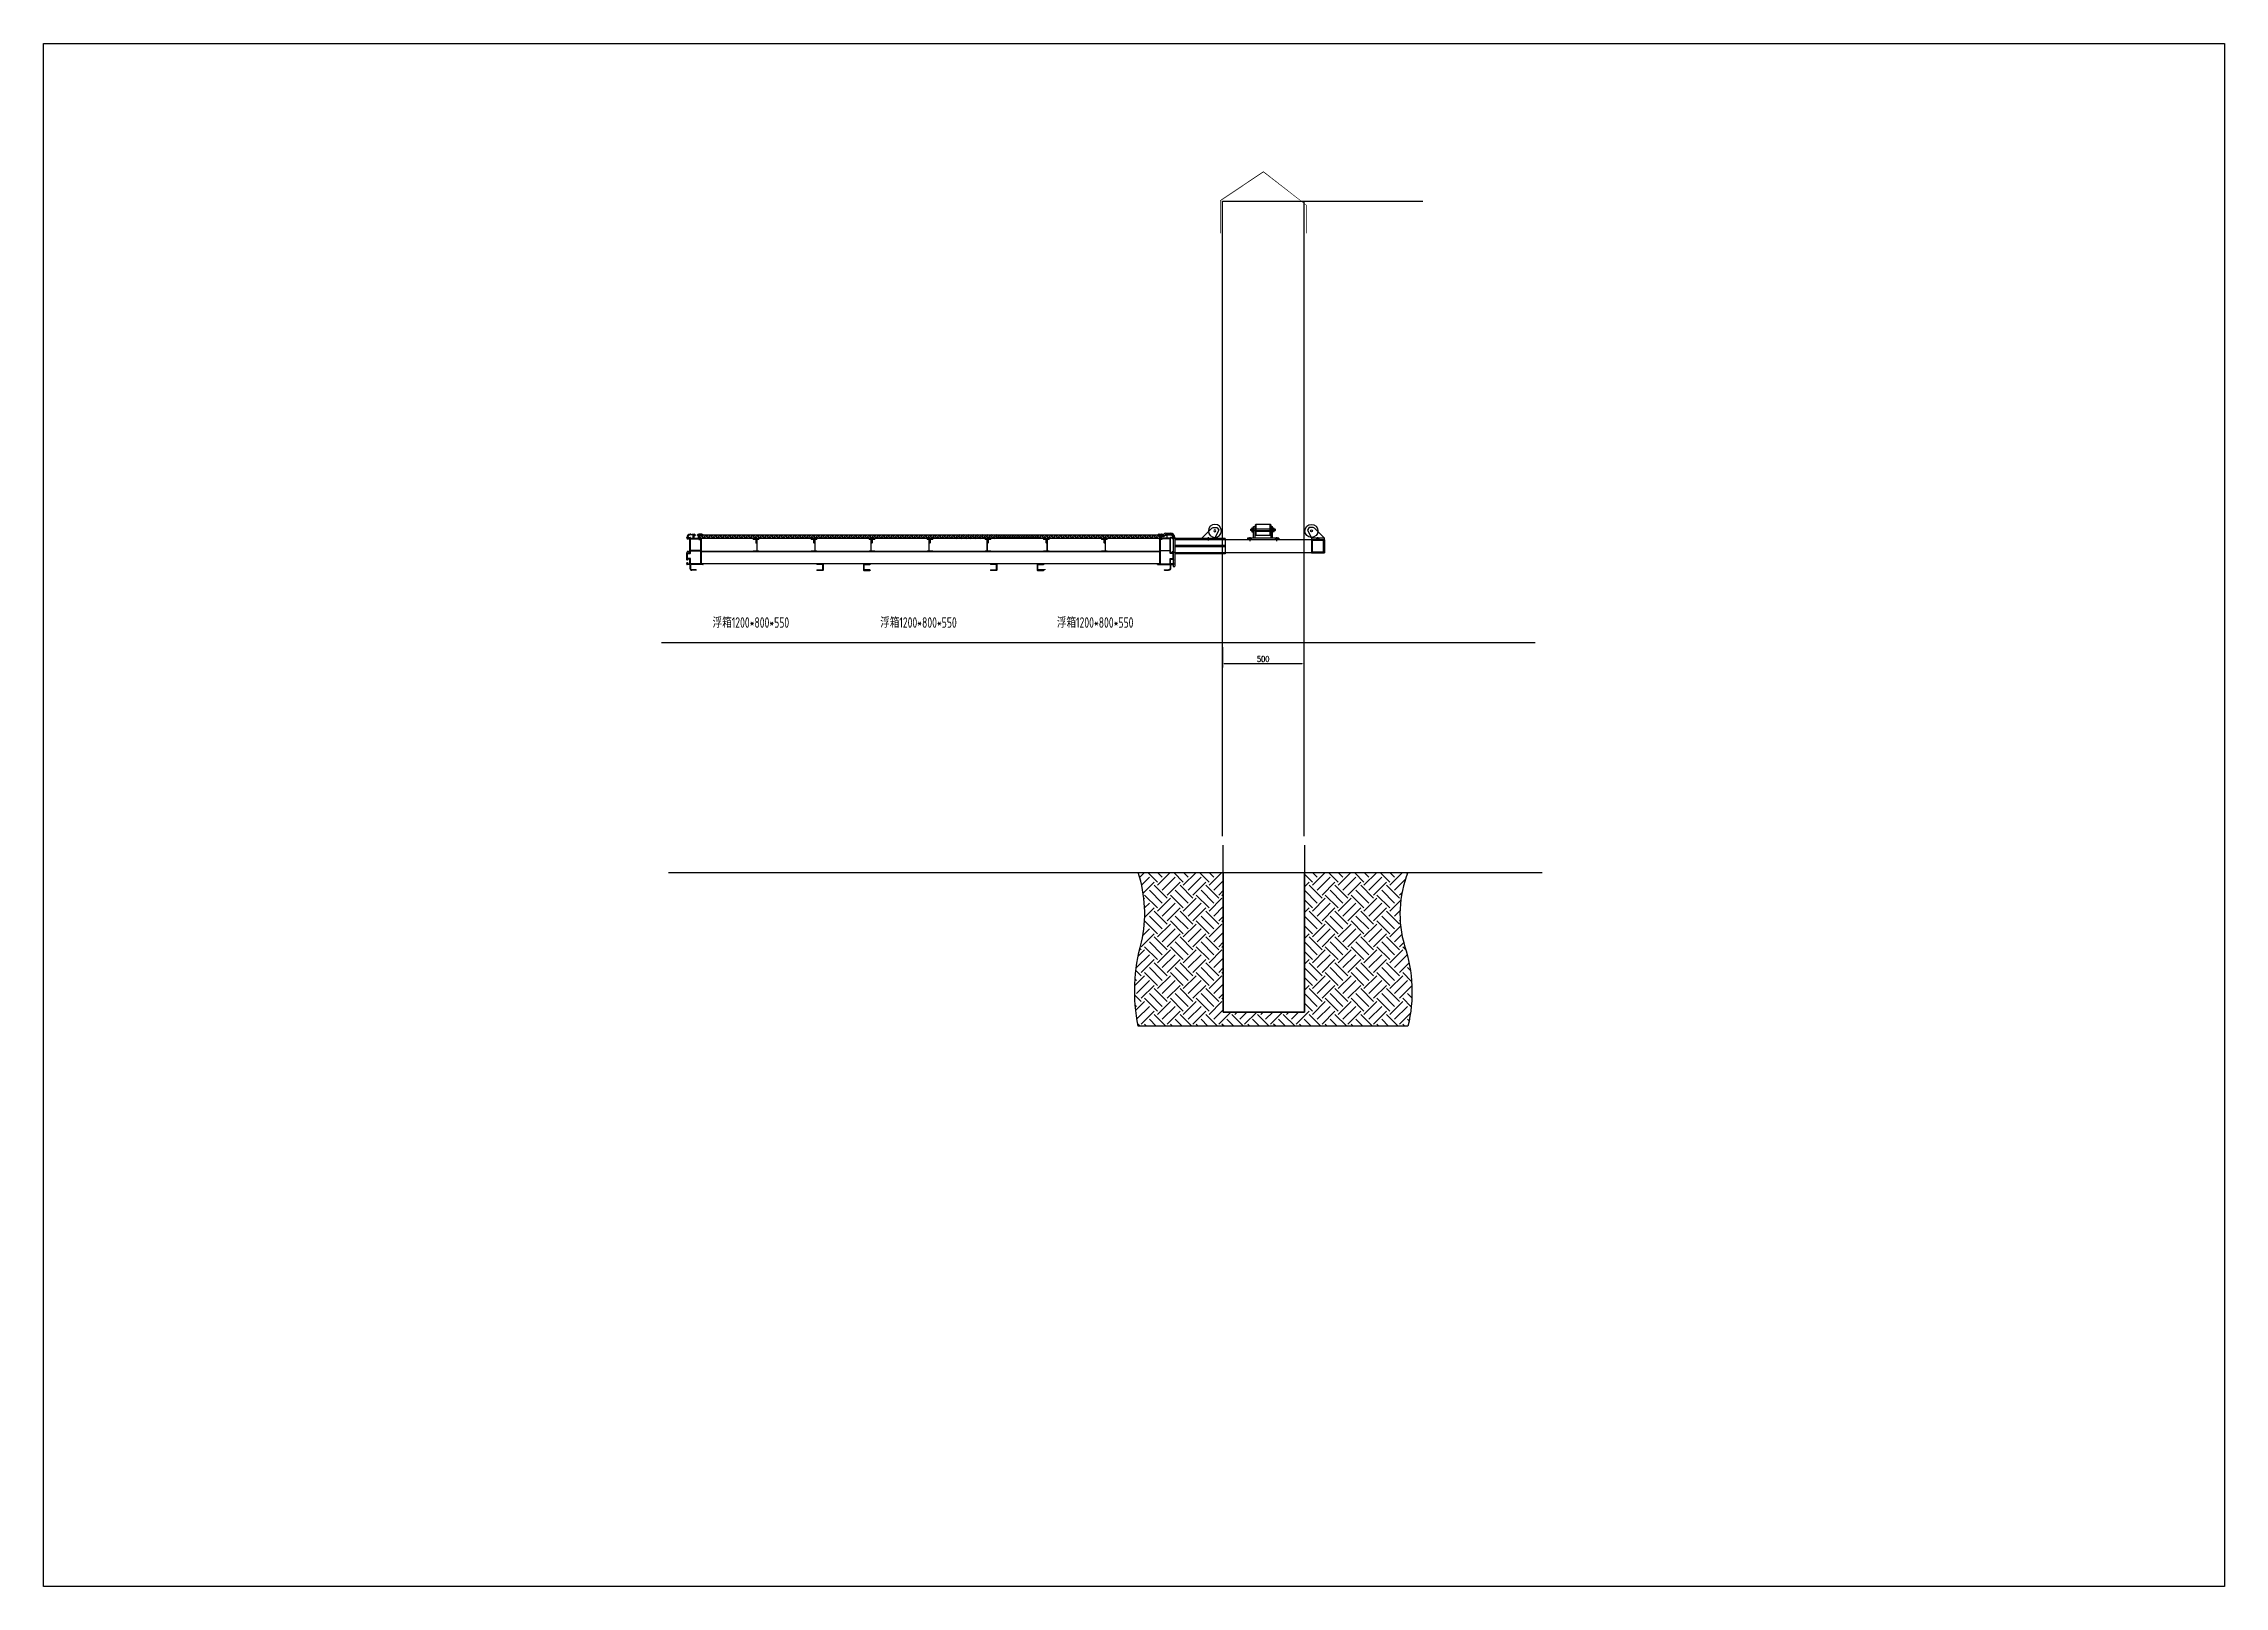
# Model space of a CAD drawing. Header units: millimetres. Extents: x -1714232 to -1367445, y 901519 to 1531173.
# Drawn here: x -1673912 to -1660472, y 914755 to 924259 of the extents above; entities that cross this region are included whole.
import ezdxf

# ---------------------------------------------------------------- set-up
doc = ezdxf.new("R2010")
doc.units = ezdxf.units.MM
doc.header["$LTSCALE"] = 1000
for name, pattern in [('( Border )', [21, 6, -3, 6, -3, 0, -3]), ('CENTER2', [28.574999999999992, 19.05, -3.174999999999998, 3.174999999999998, -3.174999999999998]), ('DASHED2', [9.524999999999995, 6.349999999999998, -3.174999999999998])]:
    doc.linetypes.add(name, pattern=pattern)
doc.layers.get('0').update_dxf_attribs({"linetype": 'CONTINUOUS'})
doc.layers.get('DEFPOINTS').update_dxf_attribs({"linetype": 'CONTINUOUS'})
for name, color, linetype in [('_TCH_MASK', 7, 'CONTINUOUS'), ('PUB_DIM', 3, 'CONTINUOUS'), ('ZJ', 251, 'CONTINUOUS'), ('中实线', 1, 'CONTINUOUS'), ('图层5', 6, 'CONTINUOUS'), ('粗实线', 3, 'CONTINUOUS'), ('结构', 1, 'CONTINUOUS')]:
    doc.layers.add(name, color=color, linetype=linetype)
doc.styles.get("Standard").update_dxf_attribs({"font": 'tssdeng.shx', "width": 0.7, "bigfont": 'hztxt.shx'})
doc.styles.add('STANDARD_T3', font='simplex.shx', dxfattribs={"width": 0.7, "bigfont": 'gbcbig.shx'})
doc.dimstyles.new('W&&10', dxfattribs={"dimtxt": 35, "dimasz": 10, "dimexe": 25, "dimexo": 30, "dimgap": 10, "dimtad": 1, "dimdec": 0, "dimzin": 0, "dimdsep": 46, "dimtxsty": 'STANDARD_T3', "dimcen": 0.09, "dimclrd": 1, "dimclre": 1, "dimclrt": 7, "dimazin": 2, "dimtfac": 1, "dimtdec": 0, "dimtix": 1, "dimtmove": 2, "dimatfit": 3, "dimfxl": 100, "dimtolj": 1, "dimtzin": 0, "dimarcsym": 0})

msp = doc.modelspace()

# ---------------------------------------------------------------- texts
at = {"width": 0.7}
for p in [(-1669789.091833948, 920659.9322998268), (-1668756.198720233, 920659.9322998268), (-1667667.294563496, 920659.9322998268)]:
    msp.add_text('浮箱1200*800*550', height=64.8, dxfattribs=at).set_placement(p)

# ---------------------------------------------------------------- blocks, each defined once
blk = doc.blocks.new('A$C49B369EF')
at = {"color": 8}
for p, q in [((4.041640294133686, 203.0425471271446), (20.5074635368801, 203.0425471271446)), ((22.50746353686554, 123.9999363086099), (22.50746353686554, 190.9999363086099))]:
    blk.add_line(p, q, dxfattribs=at)
at = {"color": 3}
for p, q in [((17.00346353683562, 35.9999363086099), (2.007634242123459, 35.9999363086099)), ((19.00346353683562, 33.9999363086099), (19.00346353683562, 11.99993630849349)), ((22.00346353683562, 33.9999363086099), (22.00346353685018, 11.99993630849349)), ((57.00363423996896, 2.999936308478937), (31.00346353683562, 2.999936308464385)), ((58.00363423996896, 1.999936308478937), (58.00363423996896, 0.9999363084789366)), ((47.41870617600216, -6.36914919596e-05), (31.00346353683562, -6.36915065115e-05)), ((57.00363423996896, -6.36914919596e-05), (48.58439160093258, -6.36914919596e-05))]:
    blk.add_line(p, q, dxfattribs=at)
at = {"color": 8, "ltscale": 0.5}
blk.add_arc((20.5074635368801, 201.0425471271446), 2, 0, 90, dxfattribs=at)
at = {"color": 3}
for centre, radius, start, end in [((2.007634242123459, 37.9999363086099), 2, 180, 270), ((17.00346353683562, 33.9999363086099), 2, 0, 90), ((31.00346353683562, 11.99993630849349), 12, 180, 270), ((31.00346353683562, 11.99993630849349), 9, 180, 270), ((57.00363423996896, 1.999936308478937), 1, 0, 90), ((57.00363423996896, 0.9999363084789366), 1, 270, 0)]:
    blk.add_arc(centre, radius, start, end, dxfattribs=at)
at = {"color": 3, "ltscale": 0.5}
blk.add_arc((24.00346353683562, 33.9999363086099), 2, 90, 180, dxfattribs=at)
at = {"layer": '中实线', "color": 8, "linetype": 'ByBlock', "ltscale": 0.5}
for p, q in [((4.041640294133686, 203.0425471271446), (4.041640294133686, 203.0425471271446)), ((36.00763423996978, 217.9999363084935), (20.00763423996978, 217.9999363084935)), ((20.00763423996978, 217.9999363084935), (20.00763423996978, 217.9999363084935)), ((22.5074635368801, 199.0158468110603), (22.5074635368801, 201.0425471271446)), ((24.50538249817328, 197.0158478937374), (37.0055532012484, 197.0028412171814)), ((25.50746353686554, 193.9999363086099), (70.60865475439641, 193.9999363086099)), ((39.00763423995522, 199.0028401345044), (39.00763423996978, 214.9999363084935)), ((75.50763423996978, 189.9999363086099), (80.50763423996978, 189.9999363086099)), ((83.50763423996978, 186.9999363086099), (83.50763423996978, 124.9999363086099)), ((3.507634242123459, 75.9999363086099), (3.507634242123459, 101.4991862687893)), ((6.507634242123459, 104.4991862687893), (19.50746353686554, 104.4991862687893)), ((19.50346353685018, 72.9999363086099), (6.507634242123459, 72.9999363086099)), ((22.50346353685018, 42.4999363086099), (22.50346353685018, 69.9999363086099)), ((22.50746353686554, 107.4991862687893), (22.50746353686554, 116.9999363086099)), ((80.50763423996978, 121.9999363086099), (24.50746353686554, 121.9999363086099)), ((24.50746353686554, 118.9999363086099), (80.50763423996978, 118.9999363086099)), ((80.50763423996978, 39.4999363086099), (25.50346353685018, 39.4999363086099)), ((83.50763423996978, 115.9999363086099), (83.50763423996978, 42.4999363086099))]:
    blk.add_line(p, q, dxfattribs=at)
for centre, radius, start, end in [((19.95658489779453, 202.0544280034956), 15.94559002169862, 89.81656891671368, 176.4472087725914), ((24.5074635368801, 199.0158468110603), 2, 180, 269.9403826222067), ((25.50746353686554, 190.9999363086099), 3, 90, 180), ((36.00763423996978, 214.9999363084935), 3, 0, 90), ((37.00763423995522, 199.0028401345044), 2, 269.9403826222067, 0), ((70.60865475439641, 191.9999363086099), 2, 11.53695903260269, 90), ((75.50763423996978, 192.9999363086099), 3, 191.5369590326027, 270), ((80.50763423996978, 186.9999363086099), 3, 0, 90), ((6.507634242123459, 101.4991862687893), 3, 90, 180), ((6.507634242123459, 75.9999363086099), 3, 180, 270), ((19.50346353685018, 69.9999363086099), 3, 0, 90), ((19.50746353686554, 107.4991862687893), 3, 270, 0), ((25.50346353685018, 42.4999363086099), 3, 180, 270), ((24.50746353686554, 123.9999363086099), 2, 180, 270), ((24.50746353686554, 116.9999363086099), 2, 90, 180), ((80.50763423996978, 124.9999363086099), 3, 270, 0), ((80.50763423996978, 115.9999363086099), 3, 0, 90), ((80.50763423996978, 42.4999363086099), 3, 270, 0)]:
    blk.add_arc(centre, radius, start, end, dxfattribs=at)
at = {"layer": '粗实线', "linetype": 'ByBlock', "ltscale": 0.5}
for p, q in [((0.0076342399697751, 200.4110826123942), (0.0076342399697751, 201.9999363084935)), ((9.128622618911322, 199.1779884843709), (7.7915192800574, 191.8203840585629)), ((17.00746355828596, 199.999186269255), (10.11250765685691, 199.999186269255)), ((19.00746353686554, 155.0827790210897), (19.00746353686554, 197.9991862849274)), ((19.00746353686554, 110.9991862687893), (19.00746353686554, 153.9170935961447)), ((19.36604218062712, 154.6413576648483), (19.06604218063876, 154.9413576648512)), ((19.06604218063876, 154.0585149523831), (19.36604218062712, 154.3585149523715)), ((20.00763423996978, 221.9999363084935), (24.72987251426093, 221.9999363084935)), ((24.72987251426093, 221.9999363085371), (22.36352504217939, 221.9999363085517)), ((39.89555794575426, 221.9999363084935), (45.00763423996978, 221.9999363084935)), ((42.50763423996978, 213.9999363084935), (42.50763423996978, 197.9999363086099)), ((43.50763423996978, 214.9999363084935), (50.30763423989993, 214.9999363084935)), ((43.50763423996978, 196.9999363086099), (56.92479152750457, 196.9999363086099)), ((50.50763423996978, 219.4999363084935), (50.50763423996978, 215.1999363085197)), ((57.06621288374299, 196.9413576648512), (57.36621288378956, 196.6413576648483)), ((57.64905559626641, 196.6413576648483), (57.94905559619656, 196.9413576648512)), ((58.09047695243498, 196.9999363086099), (71.50763423996978, 196.9999363086099)), ((64.50763423996978, 215.1999363084906), (64.50763423996978, 219.4999363084789)), ((71.50763423996978, 214.9999363084935), (64.70763424003962, 214.9999363084935)), ((70.00763423996978, 221.9999363084789), (75.11971053418529, 221.9999363084935)), ((72.50763423996978, 197.9999363086099), (72.50763423996978, 213.9999363084935)), ((76.00763423996978, 217.9999363115203), (76.00763423996978, 194.4999363086099)), ((99.80763424001634, 218.9999363115203), (77.00763423996978, 218.9999363115203)), ((77.00763423996978, 193.4999363086099), (86.00763423996978, 193.4999363086099)), ((86.94905559625477, 154.9413576648512), (86.6490555962082, 154.6413576648483)), ((86.6490555962082, 154.3585149523715), (86.94905559625477, 154.0585149523686)), ((87.00763423996978, 192.4999363086099), (87.00763423996978, 155.0827790210897)), ((87.00763423996978, 153.9170935961447), (87.00763423996978, 153.9170935961447)), ((87.00763423996978, 153.9170935961447), (87.00763423996978, 89.83240400117938)), ((90.28539596567862, 221.9999363085371), (92.65174343776016, 221.9999363085517)), ((100.0076342399698, 219.4999363084935), (100.0076342399698, 219.1999363115174)), ((0.0076342421234585, 89.83240400117938), (0.0076342421234585, 108.5872899264359)), ((0.0076342421234585, 74.41036614053883), (0.0076342421234585, 88.66671857621986)), ((0.0076342421234585, 63.9999363086099), (0.0076342421234585, 74.41036614053883)), ((0.0076342421234585, 37.9999363086099), (0.0076342421234585, 41.9999363086099)), ((0.3662128858850338, 89.39098264493805), (0.0662128858966753, 89.69098264494096)), ((0.0662128858966753, 88.80813993245829), (0.3662128858850338, 89.1081399324612)), ((3.807634242111817, 61.4999363086099), (2.507634242123459, 61.4999363086099)), ((2.507634242123459, 47.4999363086099), (3.807634242111817, 47.4999363086099)), ((4.007634242123459, 68.4999363086099), (4.007634242123459, 61.69993630860699)), ((4.007634242123459, 47.29993630861281), (4.007634242123459, 40.4999363086099)), ((18.00346353685018, 69.4999363086099), (5.007634242123459, 69.4999363086099)), ((7.7915192800574, 117.1779884794814), (9.128622618911322, 109.8203840536735)), ((10.11250765685691, 108.9991862687893), (17.00746353686554, 108.9991862687893)), ((19.00346353683562, 55.08277902110422), (19.00346353685018, 68.4999363086099)), ((19.00346353685018, 40.4999363086099), (19.00346353683562, 53.91709359611559)), ((19.36204218061175, 54.64135766484833), (19.06204218062339, 54.94135766485124)), ((19.06204218062339, 54.05851495236857), (19.36204218061175, 54.35851495237148)), ((99.00763423996978, 35.9999363086099), (24.00346353683562, 35.9999363086099)), ((86.94905559625477, 89.69098264494096), (86.6490555962082, 89.39098264493805)), ((86.6490555962082, 89.1081399324612), (86.94905559625477, 88.80813993245829)), ((87.00763423996978, 88.66671857621986), (87.00763423996978, 39.4999363086099)), ((87.50763423996978, 38.9999363086099), (99.00763423996978, 38.9999363086099)), ((100.0076342399698, 37.9999363086099), (100.0076342399698, 36.9999363086099))]:
    blk.add_line(p, q, dxfattribs=at)
at = {"layer": '粗实线', "color": 3, "linetype": 'ByBlock', "ltscale": 0.5}
for p, q in [((5.007634242123459, 39.4999363086099), (18.00346353685018, 39.4999363086099)), ((47.86012753217074, 0.3585149522550637), (47.56012753224059, 0.0585149522521533)), ((48.44297024469415, 0.0585149522521533), (48.14297024464759, 0.3585149522550637))]:
    blk.add_line(p, q, dxfattribs=at)
at = {"layer": '粗实线', "linetype": 'ByBlock', "ltscale": 0.5}
for centre, radius, start, end in [((9.85202939499868, 200.3611448243173), 9.844521814241014, 179.7093574657172, 251.9861042656578), ((20.00763423996978, 201.9999363084935), 20, 90, 180), ((6.807634242111817, 191.9991862736933), 1.000000000014363, 270, 349.6999999991812), ((10.11250765685691, 198.9991862692405), 1.000000000014552, 90, 169.6999999991812), ((17.00746355253796, 197.999186284942), 1.999999984327587, 359.9999999991662, 89.99999983491486), ((19.20746353687719, 155.0827790211042), 0.200000000011867, 180.0000000041688, 225.0000000029478), ((19.20746353687719, 153.9170935961301), 0.2000000000116415, 134.9999999970522, 179.9999999958312), ((19.22462082438869, 154.4999363086099), 0.2000000000015772, 315, 45), ((43.50763423996978, 213.9999363084935), 1, 90, 180), ((43.50763423996978, 197.9999363086099), 1, 180, 270), ((45.33075312049186, 215.410797845645), 6.597056274850115, 38.3046627747095, 92.80742766467675), ((50.30763423994358, 215.1999363085197), 0.2000000000261934, 269.9999999883273, 0.2741084998425944), ((56.92479152750457, 196.7999363086128), 0.1999999999970896, 45, 90), ((57.50763424002798, 196.7827790210868), 0.2000000000015772, 225, 315), ((58.09047695243498, 196.7999363086128), 0.2000000000015772, 90, 135), ((69.68451535944769, 215.4107978456304), 6.597056274851218, 87.19257233532325, 141.6953372252905), ((64.70763423999597, 215.1999363085197), 0.2000000000261934, 180.0000000083376, 270.0000000125065), ((71.50763423996978, 213.9999363084935), 1, 0, 90), ((71.50763423996978, 197.9999363086099), 1, 270, 0), ((77.00763423996978, 217.9999363115203), 1, 90, 180), ((77.00763423996978, 194.4999363086099), 1, 180, 270), ((86.00763423996978, 192.4999363086099), 1, 0, 90), ((86.79047695244662, 154.4999363086099), 0.2000000000015772, 135, 225), ((86.80763423998724, 155.0827790210315), 0.1999999999825377, 315.0000000176868, 1.66752665e-08), ((86.80763424001634, 153.9170935961884), 0.1999999999604182, 359.9999999874935, 44.99999998820881), ((92.07968883945432, 208.2449219467526), 13.76690475584647, 54.83942877317337, 92.38149055875793), ((99.80763423998724, 219.1999363114883), 0.1999999999825377, 270.0000000083376, 8.3376333e-09), ((6.596772704971954, 42.32305518913199), 6.597056274850115, 128.3046627747095, 182.8074276646767), ((10.08124162832974, 108.5355075754051), 10.07374047627335, 110.0422112819825, 179.7054794852076), ((0.2076342421351001, 89.83240400119394), 0.200000000011867, 180.0000000041688, 225.0000000029478), ((0.2076342421351001, 88.66671857620531), 0.2000000000116415, 134.9999999970522, 179.9999999958312), ((2.507634242123459, 63.9999363086099), 2.5, 180, 270), ((0.224791529646609, 89.24956128869962), 0.2000000000015772, 315, 45), ((3.807634242126369, 61.69993630860699), 0.1999999999970896, 269.9999999958312, 0), ((3.807634242126369, 47.29993630861281), 0.1999999999970896, 0, 90.00000000416884), ((5.007634242123459, 68.4999363086099), 1, 90, 180), ((5.007634242123459, 40.4999363086099), 1, 180, 270), ((6.784276295962627, 116.9855779673962), 1.025456110312392, 10.8147438023774, 98.71800721859617), ((10.11250765685691, 109.9991862688039), 1.000000000014363, 190.3000000008188, 270), ((17.00746353686554, 110.9991862687893), 2, 270, 0), ((18.00346353685018, 68.4999363086099), 1, 0, 90), ((18.00346353685018, 40.4999363086099), 1, 270, 0), ((19.20346353686182, 55.08277902110422), 0.200000000011867, 180.0000000041688, 225.0000000029478), ((19.20346353686182, 53.91709359611559), 0.2000000000116415, 134.9999999970522, 179.9999999958312), ((19.22062082437333, 54.4999363086099), 0.2000000000015772, 315, 45), ((87.00763423996978, 38.9999363086099), 0.5, 90, 0), ((86.79047695244662, 89.24956128869962), 0.2000000000015772, 135, 225), ((86.80763423998724, 89.83240400112118), 0.1999999999825377, 315.0000000176868, 1.66752665e-08), ((86.80763423998724, 88.66671857627807), 0.1999999999809977, 359.9999999833248, 44.99999998231322), ((99.00763423996978, 37.9999363086099), 1, 0, 90), ((99.00763423996978, 36.9999363086099), 1, 270, 0)]:
    blk.add_arc(centre, radius, start, end, dxfattribs=at)
at = {"layer": '粗实线', "color": 3, "linetype": 'ByBlock', "ltscale": 0.5}
for centre, radius, start, end in [((47.41870617600216, 0.1999363084905781), 0.2000000000015772, 270, 315), ((48.00154888840916, 0.2170935960166389), 0.2000000000015772, 45, 135), ((48.58439160093258, 0.1999363084905781), 0.1999999999970896, 225, 270)]:
    blk.add_arc(centre, radius, start, end, dxfattribs=at)
at = {"layer": '结构', "color": 3, "linetype": 'ByBlock', "ltscale": 0.5}
for p, q in [((24.8712938670069, 221.9413576683146), (25.17129387380555, 221.4783576759655)), ((25.45413658302277, 221.4783576759655), (25.75413659401238, 221.9413576692459)), ((25.89555794605985, 221.9999363085371), (26.7298725140281, 221.9999363085371)), ((26.8712938670069, 221.9413576683146), (27.17129387380555, 221.4783576759655)), ((27.45413658302277, 221.4783576759655), (27.75413659401238, 221.9413576692459)), ((27.89555794605985, 221.9999363085371), (28.7298725140281, 221.9999363085371)), ((28.8712938670069, 221.9413576683146), (29.17129387380555, 221.4783576759655)), ((29.45413658302277, 221.4783576759655), (29.75413659401238, 221.9413576692459)), ((29.89555794605985, 221.9999363085371), (30.7298725140281, 221.9999363085371)), ((30.8712938670069, 221.9413576683146), (31.17129387380555, 221.4783576759655)), ((31.45413658302277, 221.4783576759655), (31.75413659401238, 221.9413576692459)), ((31.89555794605985, 221.9999363085371), (32.7298725140281, 221.9999363085371)), ((32.8712938670069, 221.9413576683146), (33.17129387380555, 221.4783576759655)), ((33.45413658302277, 221.4783576759655), (33.75413659401238, 221.9413576692459)), ((33.89555794605985, 221.9999363085371), (34.7298725140281, 221.9999363085371)), ((34.8712938670069, 221.9413576683146), (35.17129387380555, 221.4783576759655)), ((35.45413658302277, 221.4783576759655), (35.75413659401238, 221.9413576692459)), ((35.89555794605985, 221.9999363085371), (36.7298725140281, 221.9999363085371)), ((36.8712938670069, 221.9413576683146), (37.17129387380555, 221.4783576759655)), ((37.45413658302277, 221.4783576759655), (37.75413659401238, 221.9413576692459)), ((37.89555794605985, 221.9999363085371), (38.7298725140281, 221.9999363085371)), ((38.8712938670069, 221.9413576683146), (39.17129387380555, 221.4783576759655)), ((39.45413658302277, 221.4783576759655), (39.75413659401238, 221.9413576692459)), ((39.89555794605985, 221.9999363085371), (41.7201707335189, 221.9999363085371)), ((75.1197105338797, 221.9999363085371), (73.29509774642065, 221.9999363085371)), ((75.56113189691678, 221.4783576759655), (75.26113188592717, 221.9413576692459)), ((76.14397461293265, 221.9413576683146), (75.843974606134, 221.4783576759655)), ((77.1197105338797, 221.9999363085371), (76.28539596591145, 221.9999363085371)), ((77.56113189691678, 221.4783576759655), (77.26113188592717, 221.9413576692459)), ((78.14397461293265, 221.9413576683146), (77.843974606134, 221.4783576759655)), ((79.1197105338797, 221.9999363085371), (78.28539596591145, 221.9999363085371)), ((79.56113189691678, 221.4783576759655), (79.26113188592717, 221.9413576692459)), ((80.14397461293265, 221.9413576683146), (79.843974606134, 221.4783576759655)), ((81.1197105338797, 221.9999363085371), (80.28539596591145, 221.9999363085371)), ((81.56113189691678, 221.4783576759655), (81.26113188592717, 221.9413576692459)), ((82.14397461293265, 221.9413576683146), (81.843974606134, 221.4783576759655)), ((83.1197105338797, 221.9999363085371), (82.28539596591145, 221.9999363085371)), ((83.56113189691678, 221.4783576759655), (83.26113188592717, 221.9413576692459)), ((84.14397461293265, 221.9413576683146), (83.843974606134, 221.4783576759655)), ((85.1197105338797, 221.9999363085371), (84.28539596591145, 221.9999363085371)), ((85.56113189691678, 221.4783576759655), (85.26113188592717, 221.9413576692459)), ((86.14397461293265, 221.9413576683146), (85.843974606134, 221.4783576759655)), ((87.1197105338797, 221.9999363085371), (86.28539596591145, 221.9999363085371)), ((87.56113189691678, 221.4783576759655), (87.26113188592717, 221.9413576692459)), ((88.14397461293265, 221.9413576683146), (87.843974606134, 221.4783576759655)), ((89.1197105338797, 221.9999363085371), (88.28539596591145, 221.9999363085371)), ((89.56113189691678, 221.4783576759655), (89.26113188592717, 221.9413576692459)), ((90.14397461293265, 221.9413576683146), (89.843974606134, 221.4783576759655))]:
    blk.add_line(p, q, dxfattribs=at)
for centre, radius, start, end in [((24.72987251426093, 221.7999363084236), 0.2000000001135049, 45.00000144736908, 90.00000006670106), ((25.31271522841416, 221.6197790309961), 0.1999999979950745, 225.0000000848966, 314.9999999151034), ((25.89555794575426, 221.7999363086128), 0.199999999929549, 89.99999991328863, 134.9999981988951), ((26.72987251426093, 221.7999363084236), 0.2000000001135049, 45.00000144736908, 90.00000006670106), ((27.31271522841416, 221.6197790309961), 0.1999999979950745, 225.0000000848966, 314.9999999151034), ((27.89555794575426, 221.7999363086128), 0.199999999929549, 89.99999991328863, 134.9999981988951), ((28.72987251426093, 221.7999363084236), 0.2000000001135049, 45.00000144736908, 90.00000006670106), ((29.31271522841416, 221.6197790309961), 0.1999999979950745, 225.0000000848966, 314.9999999151034), ((29.89555794575426, 221.7999363086128), 0.199999999929549, 89.99999991328863, 134.9999981988951), ((30.72987251426093, 221.7999363084236), 0.2000000001135049, 45.00000144736908, 90.00000006670106), ((31.31271522841416, 221.6197790309961), 0.1999999979950745, 225.0000000848966, 314.9999999151034), ((31.89555794575426, 221.7999363086128), 0.199999999929549, 89.99999991328863, 134.9999981988951), ((32.72987251426093, 221.7999363084236), 0.2000000001135049, 45.00000144736908, 90.00000006670106), ((33.31271522841416, 221.6197790309961), 0.1999999979950745, 225.0000000848966, 314.9999999151034), ((33.89555794575426, 221.7999363086128), 0.199999999929549, 89.99999991328863, 134.9999981988951), ((34.72987251426093, 221.7999363084236), 0.2000000001135049, 45.00000144736908, 90.00000006670106), ((35.31271522841416, 221.6197790309961), 0.1999999979950745, 225.0000000848966, 314.9999999151034), ((35.89555794575426, 221.7999363086128), 0.199999999929549, 89.99999991328863, 134.9999981988951), ((36.72987251426093, 221.7999363084236), 0.2000000001135049, 45.00000144736908, 90.00000006670106), ((37.31271522841416, 221.6197790309961), 0.1999999979950745, 225.0000000848966, 314.9999999151034), ((37.89555794575426, 221.7999363086128), 0.199999999929549, 89.99999991328863, 134.9999981988951), ((38.72987251426093, 221.7999363084236), 0.2000000001135049, 45.00000144736908, 90.00000006670106), ((39.31271522841416, 221.6197790309961), 0.1999999979950745, 225.0000000848966, 314.9999999151034), ((39.89555794575426, 221.7999363086128), 0.199999999929549, 89.99999991328863, 134.9999981988951), ((75.11971053418529, 221.7999363086128), 0.199999999929549, 45.00000180110489, 90.00000008754515), ((75.70255325152539, 221.6197790309961), 0.1999999979950745, 225.0000000854862, 314.9999999145139), ((76.28539596567862, 221.7999363084236), 0.2000000001135049, 89.99999993329894, 134.9999985526309), ((77.11971053418529, 221.7999363086128), 0.199999999929549, 45.00000180110489, 90.00000008754515), ((77.70255325152539, 221.6197790309961), 0.1999999979950745, 225.0000000854862, 314.9999999145139), ((78.28539596567862, 221.7999363084236), 0.2000000001135049, 89.99999993329894, 134.9999985526309), ((79.11971053418529, 221.7999363086128), 0.199999999929549, 45.00000180110489, 90.00000008754515), ((79.70255325152539, 221.6197790309961), 0.1999999979950745, 225.0000000854862, 314.9999999145139), ((80.28539596567862, 221.7999363084236), 0.2000000001135049, 89.99999993329894, 134.9999985526309), ((81.11971053418529, 221.7999363086128), 0.199999999929549, 45.00000180110489, 90.00000008754515), ((81.70255325152539, 221.6197790309961), 0.1999999979950745, 225.0000000854862, 314.9999999145139), ((82.28539596567862, 221.7999363084236), 0.2000000001135049, 89.99999993329894, 134.9999985526309), ((83.11971053418529, 221.7999363086128), 0.199999999929549, 45.00000180110489, 90.00000008754515), ((83.70255325152539, 221.6197790309961), 0.1999999979950745, 225.0000000854862, 314.9999999145139), ((84.28539596567862, 221.7999363084236), 0.2000000001135049, 89.99999993329894, 134.9999985526309), ((85.11971053418529, 221.7999363086128), 0.199999999929549, 45.00000180110489, 90.00000008754515), ((85.70255325152539, 221.6197790309961), 0.1999999979950745, 225.0000000854862, 314.9999999145139), ((86.28539596567862, 221.7999363084236), 0.2000000001135049, 89.99999993329894, 134.9999985526309), ((87.11971053418529, 221.7999363086128), 0.199999999929549, 45.00000180110489, 90.00000008754515), ((87.70255325152539, 221.6197790309961), 0.1999999979950745, 225.0000000854862, 314.9999999145139), ((88.28539596567862, 221.7999363084236), 0.2000000001135049, 89.99999993329894, 134.9999985526309), ((89.11971053418529, 221.7999363086128), 0.199999999929549, 45.00000180110489, 90.00000008754515), ((89.70255325152539, 221.6197790309961), 0.1999999979950745, 225.0000000854862, 314.9999999145139), ((90.28539596567862, 221.7999363084236), 0.2000000001135049, 89.99999993329894, 134.9999985526309)]:
    blk.add_arc(centre, radius, start, end, dxfattribs=at)
blk = doc.blocks.new('A$C4B927DFE')
at = {"color": 0, "lineweight": 5}
for p, q in [((-56.94495886238292, 44.06524403073126), (-54.61632898938842, 44.06524403073126)), ((-53.8663289884571, 64.44367115624482), (-53.8663289884571, 65.89375880971782)), ((-40.61632898985408, 66.89367115456844), (-40.61632898985408, 67.89367115549976))]:
    blk.add_line(p, q, dxfattribs=at)
at = {"color": 0, "lineweight": 0, "ltscale": 0.5}
blk.add_arc((-56.60941695002839, 48.12204441621725), 4.07065323290344, 190.1527575229837, 265.2717727548824, dxfattribs=at)
at = {"layer": '结构', "color": 0, "linetype": 'ByBlock', "lineweight": 0, "ltscale": 0.5}
for p, q in [((-75.61632898892277, 67.89367115549976), (-75.61632898892277, 66.89367115456844)), ((-60.36632898892276, 68.89367115456844), (-74.61632898892275, 68.89367115549976)), ((-74.61632898892275, 65.89367115549976), (-61.61632898938842, 65.89367115549976)), ((-60.61632898938842, 64.89367115549976), (-60.61632898938842, 47.40449744768556)), ((-57.76632899022661, 64.19367115624482), (-57.36632899031974, 64.44367115624482)), ((-57.36632899031974, 63.94367115624482), (-57.76632899022661, 64.19367115624482)), ((-57.76632898929529, 62.39367115549975), (-57.36632899031974, 62.64367115456843)), ((-57.36632899031974, 62.14367115549975), (-57.76632898929529, 62.39367115549975)), ((-57.76632898929529, 60.5936711547547), (-57.36632898938842, 60.8436711547547)), ((-57.36632898938842, 60.3436711547547), (-57.76632898929529, 60.5936711547547)), ((-57.76632898929529, 58.79367115494097), (-57.36632898938842, 59.04367115494096)), ((-57.36632898938842, 58.54367115494096), (-57.76632898929529, 58.79367115494097)), ((-57.76632898929529, 56.99367115512723), (-57.36632898938842, 57.24367115512723)), ((-57.36632898938842, 56.74367115512723), (-57.76632898929529, 56.99367115512723)), ((-57.76632898929529, 55.19367115531349), (-57.36632898938842, 55.4436711553135)), ((-57.36632898938842, 54.9436711553135), (-57.76632898929529, 55.19367115531349)), ((-57.76632898929529, 53.39367115549975), (-57.36632898938842, 53.64367115549975)), ((-57.36632898938842, 53.14367115549975), (-57.76632898929529, 53.39367115549975)), ((-57.76632898929529, 51.59367115568603), (-57.36632898938842, 51.84367115568602)), ((-57.36632898938842, 51.34367115568602), (-57.76632898929529, 51.59367115568603)), ((-57.36632899031974, 64.44367115624482), (-57.36632899031974, 65.89375880971782)), ((-57.36632899031974, 62.64367115456843), (-57.36632899031974, 63.94367115624482)), ((-57.36632898938842, 60.8436711547547), (-57.36632899031974, 62.14367115549975)), ((-57.36632898938842, 59.04367115494096), (-57.36632898938842, 60.3436711547547)), ((-57.36632898938842, 57.24367115512723), (-57.36632898938842, 58.54367115494096)), ((-57.36632898938842, 55.4436711553135), (-57.36632898938842, 56.74367115512723)), ((-57.36632898938842, 53.64367115549975), (-57.36632898938842, 54.9436711553135)), ((-57.36632898938842, 51.84367115568602), (-57.36632898938842, 53.14367115549975)), ((-57.36632898938842, 53.14367115549975), (-57.36632898938842, 53.14367115549975)), ((-57.36632898938842, 50.09367115568602), (-57.36632898938842, 51.34367115568602)), ((-53.46632898855022, 64.19367115624482), (-53.8663289884571, 64.44367115624482)), ((-53.8663289884571, 63.94367115624482), (-53.46632898855022, 64.19367115624482)), ((-53.8663289884571, 62.64367115456843), (-53.8663289884571, 63.94367115624482)), ((-53.46632898948155, 62.39367115549975), (-53.8663289884571, 62.64367115456843)), ((-53.8663289884571, 62.14367115549975), (-53.46632898948155, 62.39367115549975)), ((-53.86632898938842, 62.24367115512723), (-53.86632898938842, 61.94367115531349)), ((-53.86632898938842, 61.94367115531349), (-53.46632898948155, 61.6936711553135)), ((-53.46632898948155, 61.6936711553135), (-53.86632898938842, 61.44367115531349)), ((-53.86632898938842, 61.44367115531349), (-53.86632898938842, 60.14367115549975)), ((-53.86632898938842, 60.14367115549975), (-53.46632898948155, 59.89367115549975)), ((-53.46632898948155, 59.89367115549975), (-53.86632898938842, 59.64367115549975)), ((-53.86632898938842, 59.64367115549975), (-53.86632898938842, 58.3436711547547)), ((-53.86632898938842, 58.3436711547547), (-53.46722109732218, 58.09422872267896)), ((-53.46722109732218, 58.09422872267896), (-53.86632898938842, 57.8436711547547)), ((-53.86632898938842, 57.8436711547547), (-53.86632898938842, 56.54367115494096)), ((-53.86632898938842, 56.54367115494096), (-53.46632898948155, 56.29367115494097)), ((-53.46632898948155, 56.29367115494097), (-53.86632898938842, 56.04367115494096)), ((-53.86632898938842, 56.04367115494096), (-53.86632898938842, 54.74367115512723)), ((-53.86632898938842, 54.74367115512723), (-53.46632898948155, 54.49367115512723)), ((-53.46632898948155, 54.49367115512723), (-53.86632898938842, 54.24367115512723)), ((-53.86632898938842, 54.24367115512723), (-53.86632898938842, 52.9436711553135)), ((-53.86632898938842, 52.9436711553135), (-53.46632898948155, 52.69367115531349)), ((-53.46632898948155, 52.69367115531349), (-53.86632898938842, 52.4436711553135)), ((-53.86632898938842, 52.4436711553135), (-53.86632898938842, 51.14367115549975)), ((-53.86632898938842, 51.14367115549975), (-53.46632898948155, 50.89367115549975)), ((-53.46632898948155, 50.89367115549975), (-53.86632898938842, 50.64367115549975)), ((-53.86632898938842, 50.64367115549975), (-53.86632898938842, 50.09367115568602)), ((-53.61632898938842, -3.106328844500239), (-53.61632898938842, 43.06524403073126)), ((-50.86632898985408, 68.89367115456844), (-41.61632898985408, 68.89367115549976)), ((-50.61632898938842, -3.106328844500239), (-50.61632898938842, 64.89367115549976)), ((-41.61632898985408, 65.89367115549976), (-49.61632898938842, 65.89367115549976)), ((-75.61632898892277, -4.606328844500238), (-75.61632898892277, -6.606328844500237)), ((-54.61632898938842, -4.106328844500239), (-75.11632898892277, -4.106328844500239)), ((-75.11632898892277, -7.106328844500237), (-41.11632898938842, -7.106328844500237)), ((-41.11632898938842, -4.106328844500239), (-49.61632898938842, -4.106328844485688)), ((-40.61632898938841, -6.606328844500237), (-40.61632898938841, -4.606328844500238))]:
    blk.add_line(p, q, dxfattribs=at)
for centre, radius, start, end in [((-74.61632898892275, 67.89367115549976), 1, 90, 180), ((-74.61632898938842, 66.8936711550341), 0.9999999995343388, 180.0000000266804, 270.0000000266804), ((-61.61632898938842, 64.89367115549976), 1, 0, 90), ((-60.3662413363345, 65.89375880974693), 2.999912346087512, 359.9999999991662, 90.00167409003798), ((-55.61632898938842, 50.09367115568602), 1.75, 180, 0), ((-54.61632898938842, 43.06524403073126), 1, 0, 90), ((-50.86641664232592, 65.89375880974693), 2.999912346087512, 89.99832591663213, 180.0000000008337), ((-49.61632898938842, 64.89367115549976), 1, 90, 180), ((-41.61632898985408, 67.89367115549976), 1, 0, 90), ((-41.61632898938842, 66.8936711550341), 0.9999999995343388, 269.9999999733196, 359.9999999733196), ((-75.11632898892277, -4.606328844500238), 0.5, 90, 180), ((-75.11632898892277, -6.606328844500237), 0.5, 180, 270), ((-54.61632898938842, -3.106328844500239), 1, 270, 0), ((-49.61632898938842, -3.106328844500239), 1, 180, 270), ((-41.11632898938842, -4.606328844514791), 0.500000000014552, 1.6675267e-09, 89.99999999332991), ((-41.11632898938842, -6.606328844514791), 0.4999999999854481, 269.9999999933299, 1.6675267e-09)]:
    blk.add_arc(centre, radius, start, end, dxfattribs=at)
blk = doc.blocks.new('555')
at = {"color": 31}
for p, q in [((447973.9255514813, -94562.68440450904), (450812.5689948395, -94562.68440450905)), ((447973.9255514814, -94585.68440459404), (447973.9255514814, -94562.68440450905)), ((447973.9255514813, -94572.8627665757), (447979.7881184017, -94567.00019965536)), ((447984.103903753, -94585.68440459411), (447973.9255514813, -94575.50605232244)), ((450812.5689948395, -94585.68440459402), (447973.9255514813, -94585.68440459404)), ((447994.1565232985, -94581.36861434588), (447975.4723134618, -94562.6844045091)), ((447975.4723232567, -94585.68440459414), (447979.7881184017, -94581.36860944905)), ((447986.9723232986, -94574.1844045522), (447998.4723233416, -94562.68440450917)), ((447994.1565232985, -94567.00020455221), (447989.8407232555, -94562.68440450914)), ((447989.8407330504, -94585.68440459414), (448008.5249379891, -94567.00019965538)), ((448012.8407233405, -94585.68440459411), (448001.3407281954, -94574.18440944907)), ((448022.8933428859, -94581.36861434588), (448004.2091330492, -94562.68440450914)), ((448004.2091428441, -94585.68440459415), (448008.5249379891, -94581.36860944908)), ((448022.8933428859, -94581.36861434585), (448007.7668492975, -94566.24212075748)), ((448007.7668492974, -94567.75828834697), (448008.5249379891, -94567.00019965535)), ((448012.8407233404, -94585.68440459407), (448007.7668492975, -94580.61053055116)), ((448007.7668492974, -94582.12669814068), (448008.5249379891, -94581.36860944903)), ((448015.7091428859, -94574.18440455217), (448027.209142929, -94562.68440450911)), ((448015.709142886, -94574.18440455223), (448027.2091429291, -94562.68440450913)), ((448022.8933428858, -94567.0002045521), (448018.5775428428, -94562.68440450903)), ((448022.893342886, -94567.00020455223), (448018.5775428429, -94562.68440450913)), ((448018.5775526377, -94585.6844045941), (448037.2617575765, -94567.00019965532)), ((448018.5775526378, -94585.68440459415), (448037.2617575766, -94567.00019965533)), ((448041.5775429278, -94585.68440459407), (448030.0775477827, -94574.18440944895)), ((448041.5775429279, -94585.6844045941), (448030.0775477829, -94574.18440944908)), ((448051.6301624733, -94581.36861434583), (448032.9459526365, -94562.68440450905)), ((448051.6301624734, -94581.36861434589), (448032.9459526366, -94562.68440450913)), ((448032.9459624314, -94585.6844045941), (448037.2617575765, -94581.36860944901)), ((448032.9459624315, -94585.68440459415), (448037.2617575765, -94581.3686094491)), ((448044.4459624733, -94574.18440455216), (448055.9459625164, -94562.68440450913)), ((448051.6301624733, -94567.00020455217), (448047.3143624302, -94562.6844045091)), ((448051.6301624734, -94567.00020455217), (448047.3143624302, -94562.68440450908)), ((448047.3143722251, -94585.6844045941), (448065.9985771639, -94567.00019965533)), ((448070.3143625152, -94585.68440459407), (448058.8143673702, -94574.18440944902)), ((448080.3669820607, -94581.36861434583), (448061.682772224, -94562.6844045091)), ((448061.6827820188, -94585.68440459411), (448065.9985771639, -94581.36860944904)), ((448080.3669820607, -94581.3686143458), (448065.2404884723, -94566.24212075744)), ((448065.2404884722, -94567.75828834693), (448065.9985771638, -94567.0001996553)), ((448070.3143625152, -94585.68440459402), (448065.2404884723, -94580.61053055112)), ((448065.2404884722, -94582.12669814064), (448065.9985771638, -94581.36860944898)), ((448073.1827820607, -94574.18440455213), (448084.6827821038, -94562.68440450907)), ((448073.1827820608, -94574.18440455219), (448084.6827821038, -94562.68440450908)), ((448080.3669820606, -94567.00020455205), (448076.0511820175, -94562.68440450898)), ((448080.3669820608, -94567.00020455218), (448076.0511820177, -94562.68440450908)), ((448076.0511918125, -94585.68440459405), (448094.7353967513, -94567.00019965527)), ((448076.0511918126, -94585.68440459411), (448094.7353967514, -94567.00019965529)), ((448099.0511821026, -94585.68440459402), (448087.5511869575, -94574.1844094489)), ((448099.0511821026, -94585.68440459405), (448087.5511869576, -94574.18440944904)), ((448109.1038016481, -94581.36861434579), (448090.4195918113, -94562.68440450901)), ((448109.1038016481, -94581.36861434585), (448090.4195918114, -94562.68440450908)), ((448090.4196016062, -94585.68440459405), (448094.7353967513, -94581.36860944897)), ((448090.4196016063, -94585.68440459411), (448094.7353967513, -94581.36860944905)), ((448101.9196016481, -94574.18440455211), (448113.4196016911, -94562.68440450908)), ((448109.1038016481, -94567.00020455213), (448104.788001605, -94562.68440450905)), ((448109.1038016481, -94567.00020455213), (448104.788001605, -94562.68440450904)), ((448104.7880113999, -94585.68440459405), (448123.4722163387, -94567.00019965529)), ((448127.78800169, -94585.68440459402), (448116.2880065449, -94574.18440944898)), ((448137.8406212355, -94581.36861434579), (448119.1564113988, -94562.68440450905)), ((448119.1564211936, -94585.68440459407), (448123.4722163387, -94581.368609449)), ((448130.6564212355, -94574.18440455214), (448142.1564212786, -94562.68440450904)), ((448137.8406212355, -94567.00020455214), (448133.5248211924, -94562.68440450904)), ((448133.5248309873, -94585.68440459407), (448152.2090359261, -94567.00019965525)), ((448156.5248212774, -94585.68440459401), (448145.0248261324, -94574.184409449)), ((448166.5774408229, -94581.3686143458), (448147.8932309861, -94562.68440450904)), ((448147.893240781, -94585.68440459407), (448152.2090359261, -94581.36860944901)), ((448159.3932408229, -94574.18440455216), (448170.8932408661, -94562.68440450904)), ((448166.5774408229, -94567.00020455208), (448162.2616407798, -94562.684404509)), ((448162.2616505748, -94585.68440459404), (448180.9458555136, -94567.00019965527)), ((448185.2616408648, -94585.68440459401), (448173.7616457198, -94574.18440944894)), ((448195.3142604104, -94581.36861434583), (448176.6300505736, -94562.68440450904)), ((448176.6300603685, -94585.68440459404), (448180.9458555136, -94581.36860944897)), ((448188.1300604104, -94574.18440455211), (448199.6300604535, -94562.68440450905)), ((448195.3142604104, -94567.00020455213), (448190.9984603673, -94562.68440450904)), ((448190.9984701622, -94585.68440459404), (448209.682675101, -94567.00019965527)), ((448213.9984604522, -94585.68440459401), (448202.4984653072, -94574.18440944898)), ((448224.0510799978, -94581.36861434582), (448205.366870161, -94562.684404509)), ((448205.3668799559, -94585.68440459404), (448209.682675101, -94581.36860944897)), ((448216.8668799978, -94574.18440455211), (448228.3668800409, -94562.68440450904)), ((448224.0510799977, -94567.00020455207), (448219.7352799547, -94562.684404509)), ((448219.7352897496, -94585.68440459404), (448238.4194946884, -94567.00019965525)), ((448242.7352800397, -94585.68440459401), (448231.2352848946, -94574.18440944892)), ((448252.7878995851, -94581.36861434582), (448234.1036897484, -94562.68440450904)), ((448234.1036995433, -94585.68440459404), (448238.4194946884, -94581.36860944898)), ((448245.6036995852, -94574.18440455213), (448257.1036996283, -94562.68440450905)), ((448252.7878995851, -94567.0002045521), (448248.472099542, -94562.684404509)), ((448248.472109337, -94585.68440459405), (448267.1563142758, -94567.00019965527)), ((448271.4720996271, -94585.68440459401), (448259.972104482, -94574.18440944895)), ((448281.5247191726, -94581.36861434582), (448262.8405093357, -94562.68440450901)), ((448262.8405191308, -94585.68440459405), (448267.1563142758, -94581.36860944898)), ((448274.3405191727, -94574.18440455213), (448285.8405192157, -94562.68440450908)), ((448281.5247191726, -94567.00020455211), (448277.2089191295, -94562.68440450903)), ((448277.2089289245, -94585.68440459405), (448295.8931338632, -94567.00019965526)), ((448300.2089192145, -94585.68440459402), (448288.7089240694, -94574.18440944896)), ((448310.26153876, -94581.3686143458), (448291.5773289232, -94562.68440450901)), ((448291.5773387182, -94585.68440459405), (448295.8931338633, -94581.36860944895)), ((448303.0773387601, -94574.1844045521), (448314.5773388032, -94562.68440450904)), ((448310.26153876, -94567.0002045521), (448305.9457387169, -94562.68440450905)), ((448305.9457485119, -94585.68440459405), (448324.6299534506, -94567.00019965527)), ((448328.9457388019, -94585.68440459402), (448317.4457436568, -94574.18440944895)), ((448338.9983583474, -94581.3686143458), (448320.3141485106, -94562.68440450898)), ((448320.3141583056, -94585.68440459405), (448324.6299534507, -94581.36860944897)), ((448331.8141583476, -94574.18440455211), (448343.3141583906, -94562.68440450908)), ((448338.9983583474, -94567.00020455208), (448334.6825583043, -94562.68440450901)), ((448334.6825680993, -94585.68440459405), (448353.3667730381, -94567.00019965527)), ((448357.6825583893, -94585.68440459402), (448346.1825632442, -94574.18440944894)), ((448367.7351779348, -94581.36861434583), (448349.050968098, -94562.68440450905)), ((448349.050977893, -94585.68440459405), (448353.3667730381, -94581.36860944898)), ((448360.5509779349, -94574.18440455213), (448372.0509779779, -94562.68440450908)), ((448367.7351779348, -94567.00020455211), (448363.4193778918, -94562.68440450905)), ((448363.4193876867, -94585.68440459405), (448382.1035926255, -94567.00019965525)), ((448386.4193779767, -94585.68440459402), (448374.9193828317, -94574.18440944896)), ((448396.4719975222, -94581.36861434582), (448377.7877876854, -94562.68440450901)), ((448377.7877974804, -94585.68440459405), (448382.1035926255, -94581.36860944898)), ((448389.2877975223, -94574.18440455213), (448400.7877975654, -94562.68440450904)), ((448396.4719975222, -94567.00020455211), (448392.1561974791, -94562.68440450903)), ((448392.1562072741, -94585.68440459407), (448410.8404122129, -94567.00019965526)), ((448415.1561975642, -94585.68440459402), (448403.6562024191, -94574.18440944896)), ((448425.2088171096, -94581.36861434579), (448406.5246072728, -94562.684404509)), ((448406.5246170678, -94585.68440459407), (448410.8404122129, -94581.368609449)), ((448418.0246171097, -94574.18440455214), (448429.5246171528, -94562.68440450908)), ((448425.2088171097, -94567.00020455217), (448420.8930170666, -94562.68440450904)), ((448420.8930268615, -94585.68440459404), (448439.5772318004, -94567.00019965523)), ((448443.8930171516, -94585.68440459401), (448432.3930220066, -94574.18440944902)), ((448453.9456366971, -94581.36861434583), (448435.2614268604, -94562.68440450904)), ((448435.2614366552, -94585.68440459404), (448439.5772318003, -94581.36860944897)), ((448446.7614366972, -94574.18440455211), (448458.2614367402, -94562.68440450904)), ((448453.9456366971, -94567.00020455211), (448449.629836654, -94562.684404509)), ((448449.629846449, -94585.68440459404), (448468.3140513878, -94567.00019965529)), ((448472.629836739, -94585.68440459401), (448461.129841594, -94574.18440944896)), ((448482.6824562845, -94581.36861434582), (448463.9982464476, -94562.68440450895)), ((448463.9982562427, -94585.68440459404), (448468.3140513878, -94581.36860944898)), ((448475.4982562846, -94574.18440455213), (448486.9982563277, -94562.68440450905)), ((448482.6824562845, -94567.00020455207), (448478.3666562414, -94562.68440450897)), ((448478.3666660364, -94585.68440459404), (448497.0508709752, -94567.00019965526)), ((448501.3666563265, -94585.68440459401), (448489.8666611814, -94574.18440944892)), ((448511.419275872, -94581.36861434585), (448492.7350660352, -94562.68440450904)), ((448492.7350758301, -94585.68440459404), (448497.0508709752, -94581.36860944897)), ((448504.235075872, -94574.18440455211), (448515.7350759151, -94562.68440450904)), ((448511.4192758719, -94567.0002045521), (448507.1034758288, -94562.684404509)), ((448507.1034856238, -94585.68440459404), (448525.7876905626, -94567.00019965526)), ((448530.1034759139, -94585.68440459401), (448518.6034807688, -94574.18440944895)), ((448540.1560954594, -94581.36861434579), (448521.4718856225, -94562.684404509)), ((448521.4718954175, -94585.68440459405), (448525.7876905626, -94581.368609449)), ((448532.9718954595, -94574.18440455214), (448544.4718955025, -94562.68440450908)), ((448540.1560954594, -94567.00020455205), (448535.8402954163, -94562.68440450897)), ((448535.8403052113, -94585.68440459405), (448554.52451015, -94567.00019965527)), ((448558.8402955013, -94585.68440459402), (448547.3403003562, -94574.1844094489)), ((448568.8929150468, -94581.3686143458), (448550.2087052101, -94562.68440450901)), ((448550.208715005, -94585.68440459405), (448554.5245101501, -94581.36860944897)), ((448561.7087150469, -94574.18440455211), (448573.20871509, -94562.68440450905)), ((448568.8929150468, -94567.00020455205), (448564.5771150037, -94562.68440450903)), ((448564.5771247987, -94585.68440459405), (448583.2613297374, -94567.00019965527)), ((448587.5771150888, -94585.68440459402), (448576.0771199436, -94574.1844094489)), ((448597.6297346342, -94581.36861434579), (448578.9455247975, -94562.68440450905)), ((448578.9455345924, -94585.68440459405), (448583.2613297374, -94581.36860944897)), ((448590.4455346343, -94574.18440455211), (448601.9455346773, -94562.68440450908)), ((448597.6297346342, -94567.00020455204), (448593.3139345911, -94562.68440450897)), ((448593.3139443861, -94585.68440459405), (448611.9981493248, -94567.00019965527)), ((448616.3139346762, -94585.68440459402), (448604.813939531, -94574.18440944889)), ((448626.3665542217, -94581.36861434579), (448607.6823443849, -94562.68440450903)), ((448607.6823541798, -94585.68440459405), (448611.9981493248, -94581.36860944898)), ((448619.1823542217, -94574.18440455213), (448630.6823542647, -94562.68440450908)), ((448626.3665542217, -94567.00020455211), (448622.0507541786, -94562.68440450905)), ((448622.0507639735, -94585.68440459405), (448640.7349689123, -94567.00019965523)), ((448645.0507542636, -94585.68440459402), (448633.5507591185, -94574.18440944896)), ((448655.103373809, -94581.36861434577), (448636.4191639723, -94562.68440450905)), ((448636.4191737672, -94585.68440459405), (448640.7349689123, -94581.368609449)), ((448647.9191738091, -94574.18440455214), (448659.4191738522, -94562.68440450901)), ((448655.1033738091, -94567.0002045521), (448650.787573766, -94562.68440450901)), ((448650.7875835609, -94585.68440459407), (448669.4717884997, -94567.00019965526)), ((448673.787573851, -94585.68440459402), (448662.2875787059, -94574.18440944895)), ((448683.8401933966, -94581.36861434583), (448665.1559835597, -94562.684404509)), ((448665.1559933546, -94585.68440459407), (448669.4717884997, -94581.368609449)), ((448676.6559933965, -94574.18440455214), (448688.1559934397, -94562.68440450904)), ((448683.8401933965, -94567.00020455208), (448679.5243933534, -94562.68440450901)), ((448679.5244031484, -94585.68440459404), (448698.2086080872, -94567.00019965529)), ((448702.5243934384, -94585.68440459401), (448691.0243982933, -94574.18440944894)), ((448712.577012984, -94581.36861434582), (448693.8928031472, -94562.68440450904)), ((448693.8928129421, -94585.68440459404), (448698.2086080872, -94581.36860944898)), ((448705.392812984, -94574.18440455213), (448716.8928130271, -94562.68440450905)), ((448712.5770129839, -94567.00020455211), (448708.2612129409, -94562.68440450904)), ((448708.2612227358, -94585.68440459404), (448726.9454276746, -94567.00019965529)), ((448731.2612130258, -94585.68440459401), (448719.7612178808, -94574.18440944896)), ((448741.3138325713, -94581.3686143458), (448722.6296227345, -94562.684404509)), ((448722.6296325295, -94585.68440459404), (448726.9454276746, -94581.36860944897)), ((448734.1296325714, -94574.18440455211), (448745.6296326145, -94562.68440450905)), ((448741.3138325713, -94567.00020455205), (448736.9980325282, -94562.68440450895)), ((448736.9980423232, -94585.68440459404), (448755.682247262, -94567.00019965526)), ((448759.9980326132, -94585.68440459401), (448748.4980374682, -94574.1844094489)), ((448770.0506521588, -94581.36861434585), (448751.366442322, -94562.68440450904)), ((448751.3664521169, -94585.68440459404), (448755.682247262, -94581.36860944898)), ((448762.8664521588, -94574.18440455213), (448774.3664522019, -94562.68440450905)), ((448770.0506521588, -94567.00020455213), (448765.7348521157, -94562.684404509)), ((448765.7348619106, -94585.68440459404), (448784.4190668494, -94567.00019965527)), ((448788.7348522007, -94585.68440459401), (448777.2348570556, -94574.18440944898)), ((448798.7874717462, -94581.36861434579), (448780.1032619094, -94562.684404509)), ((448780.1032717043, -94585.68440459404), (448784.4190668494, -94581.36860944898)), ((448791.6032717463, -94574.18440455213), (448803.1032717893, -94562.68440450904)), ((448798.7874717462, -94567.00020455211), (448794.4716717031, -94562.68440450904)), ((448794.471681498, -94585.68440459405), (448813.1558864368, -94567.00019965527)), ((448817.4716717881, -94585.68440459404), (448805.971676643, -94574.18440944896)), ((448827.5242913336, -94581.36861434579), (448808.8400814968, -94562.68440450901)), ((448808.8400912918, -94585.68440459405), (448813.1558864368, -94581.36860944897)), ((448820.3400913337, -94574.18440455211), (448831.8400913767, -94562.68440450904)), ((448827.5242913336, -94567.00020455213), (448823.2084912905, -94562.68440450905)), ((448823.2085010855, -94585.68440459405), (448841.8927060242, -94567.00019965529)), ((448846.2084913755, -94585.68440459402), (448834.7084962304, -94574.18440944898)), ((448856.261110921, -94581.36861434583), (448837.5769010842, -94562.68440450903)), ((448837.5769108792, -94585.68440459405), (448841.8927060242, -94581.36860944898)), ((448849.0769109211, -94574.18440455213), (448860.5769109641, -94562.68440450908)), ((448856.261110921, -94567.00020455207), (448851.9453108779, -94562.68440450901)), ((448851.9453206729, -94585.68440459405), (448870.6295256116, -94567.00019965527)), ((448874.9453109629, -94585.68440459402), (448863.4453158178, -94574.18440944892)), ((448884.9979305084, -94581.36861434582), (448866.3137206716, -94562.68440450905)), ((448866.3137304666, -94585.68440459405), (448870.6295256116, -94581.368609449)), ((448877.8137305085, -94574.18440455214), (448889.3137305516, -94562.6844045091)), ((448884.9979305084, -94567.0002045521), (448880.6821304653, -94562.68440450897)), ((448880.6821402603, -94585.68440459405), (448899.3663451991, -94567.00019965525)), ((448903.6821305503, -94585.68440459402), (448892.1821354053, -94574.18440944895)), ((448913.7347500958, -94581.3686143458), (448895.050540259, -94562.68440450901)), ((448895.050550054, -94585.68440459405), (448899.3663451991, -94581.368609449)), ((448906.5505500959, -94574.18440455214), (448918.050550139, -94562.68440450904)), ((448913.7347500959, -94567.00020455214), (448909.4189500528, -94562.68440450905)), ((448909.4189598477, -94585.68440459405), (448928.1031647865, -94567.00019965525)), ((448932.4189501377, -94585.68440459402), (448920.9189549927, -94574.184409449)), ((448942.4715696833, -94581.36861434583), (448923.7873598465, -94562.68440450905)), ((448923.7873696414, -94585.68440459407), (448928.1031647865, -94581.368609449)), ((448935.2873696833, -94574.18440455214), (448946.7873697264, -94562.68440450907)), ((448942.4715696833, -94567.00020455215), (448938.1557696402, -94562.68440450904)), ((448938.1557794351, -94585.68440459404), (448956.8399843739, -94567.00019965525)), ((448961.1557697252, -94585.68440459401), (448949.6557745801, -94574.18440944901)), ((448971.2083892707, -94581.36861434586), (448952.5241794338, -94562.68440450901)), ((448952.5241892288, -94585.68440459404), (448956.8399843739, -94581.36860944894)), ((448964.0241892708, -94574.18440455208), (448975.5241893139, -94562.68440450901)), ((448971.2083892706, -94567.0002045521), (448966.8925892275, -94562.684404509)), ((448966.8925990225, -94585.68440459404), (448985.5768039613, -94567.00019965526)), ((448989.8925893126, -94585.68440459401), (448978.3925941675, -94574.18440944895)), ((448999.9452088582, -94581.36861434589), (448981.2609990214, -94562.68440450904)), ((448981.2610088162, -94585.68440459404), (448985.5768039614, -94581.36860944894)), ((448992.7610088582, -94574.18440455208), (449004.2610089013, -94562.68440450901)), ((448999.9452088581, -94567.00020455213), (448995.629408815, -94562.68440450904)), ((448995.62941861, -94585.68440459404), (449014.3136235488, -94567.00019965527)), ((449018.6294089, -94585.68440459401), (449007.129413755, -94574.18440944898)), ((449028.6820284456, -94581.36861434583), (449009.9978186088, -94562.68440450904)), ((449009.9978284037, -94585.68440459404), (449014.3136235488, -94581.36860944898)), ((449021.4978284456, -94574.18440455213), (449032.9978284887, -94562.68440450905)), ((449028.6820284456, -94567.00020455213), (449024.3662284025, -94562.68440450901)), ((449024.3662381974, -94585.68440459404), (449043.0504431362, -94567.00019965527)), ((449047.3662284875, -94585.68440459401), (449035.8662333424, -94574.18440944898)), ((449057.4188480329, -94581.36861434579), (449038.7346381962, -94562.684404509)), ((449038.7346479911, -94585.68440459404), (449043.0504431362, -94581.368609449)), ((449050.234648033, -94574.18440455214), (449061.7346480761, -94562.68440450905)), ((449057.4188480329, -94567.00020455205), (449053.1030479899, -94562.68440450898)), ((449053.1030577848, -94585.68440459404), (449071.7872627236, -94567.00019965526)), ((449076.1030480749, -94585.68440459404), (449064.6030529298, -94574.1844094489)), ((449086.1556676204, -94581.3686143458), (449067.4714577837, -94562.68440450907)), ((449067.4714675786, -94585.68440459405), (449071.7872627236, -94581.36860944898)), ((449078.9714676205, -94574.18440455213), (449090.4714676635, -94562.68440450908)), ((449086.1556676204, -94567.00020455208), (449081.8398675774, -94562.68440450903)), ((449081.8398773723, -94585.68440459405), (449100.524082311, -94567.00019965527)), ((449104.8398676623, -94585.68440459402), (449093.3398725173, -94574.18440944894)), ((449114.8924872078, -94581.36861434577), (449096.2082773711, -94562.68440450905)), ((449096.208287166, -94585.68440459405), (449100.524082311, -94581.36860944898)), ((449107.7082872079, -94574.18440455213), (449119.2082872509, -94562.68440450908)), ((449114.8924872078, -94567.00020455211), (449110.5766871647, -94562.68440450903)), ((449110.5766969597, -94585.68440459405), (449129.2609018984, -94567.00019965527)), ((449133.5766872498, -94585.68440459402), (449122.0766921047, -94574.18440944896)), ((449143.6293067952, -94581.36861434577), (449124.9450969584, -94562.68440450903)), ((449124.9451067534, -94585.68440459405), (449129.2609018984, -94581.368609449)), ((449136.4451067953, -94574.18440455214), (449147.9451068384, -94562.68440450908)), ((449143.6293067953, -94567.0002045521), (449139.3135067522, -94562.68440450905)), ((449139.3135165471, -94585.68440459405), (449157.9977214859, -94567.00019965525)), ((449162.3135068372, -94585.68440459402), (449150.8135116921, -94574.18440944895)), ((449172.3661263826, -94581.36861434576), (449153.6819165458, -94562.68440450897)), ((449153.6819263408, -94585.68440459405), (449157.9977214859, -94581.36860944898)), ((449165.1819263827, -94574.18440455213), (449176.6819264258, -94562.684404509)), ((449172.3661263827, -94567.00020455208), (449168.0503263396, -94562.68440450901)), ((449168.0503361345, -94585.68440459405), (449186.7345410733, -94567.00019965526)), ((449191.0503264246, -94585.68440459402), (449179.5503312795, -94574.18440944894)), ((449201.1029459701, -94581.36861434583), (449182.4187361333, -94562.68440450905)), ((449182.4187459282, -94585.68440459405), (449186.7345410733, -94581.368609449)), ((449193.9187459701, -94574.18440455214), (449205.4187460132, -94562.68440450904)), ((449201.1029459701, -94567.00020455208), (449196.7871459271, -94562.68440450905)), ((449196.7871557219, -94585.68440459407), (449215.4713606607, -94567.00019965529)), ((449219.787146012, -94585.68440459402), (449208.2871508669, -94574.18440944894)), ((449229.8397655576, -94581.36861434585), (449211.1555557207, -94562.68440450904)), ((449211.1555655157, -94585.68440459404), (449215.4713606607, -94581.36860944897)), ((449222.6555655576, -94574.18440455211), (449234.1555656007, -94562.68440450904)), ((449229.8397655575, -94567.0002045521), (449225.5239655144, -94562.68440450904)), ((449225.5239753094, -94585.68440459404), (449244.2081802482, -94567.00019965526)), ((449248.5239655994, -94585.68440459401), (449237.0239704543, -94574.18440944895)), ((449258.5765851449, -94581.3686143458), (449239.8923753081, -94562.68440450901)), ((449239.8923851031, -94585.68440459404), (449244.2081802482, -94581.36860944898)), ((449251.392385145, -94574.18440455213), (449262.8923851881, -94562.68440450905)), ((449258.576585145, -94567.00020455213), (449254.2607851019, -94562.68440450904)), ((449254.2607948968, -94585.68440459404), (449272.9449998356, -94567.00019965527)), ((449277.2607851868, -94585.68440459401), (449265.7607900418, -94574.18440944898)), ((449287.3134047324, -94581.36861434583), (449268.6291948956, -94562.68440450904)), ((449268.6292046905, -94585.68440459404), (449272.9449998356, -94581.368609449)), ((449280.1292047324, -94574.18440455214), (449291.6292047755, -94562.68440450905)), ((449287.3134047324, -94567.00020455211), (449282.9976046893, -94562.684404509)), ((449282.9976144842, -94585.68440459404), (449301.681819423, -94567.00019965526)), ((449305.9976047743, -94585.68440459401), (449294.4976096292, -94574.18440944896)), ((449316.0502243197, -94581.36861434586), (449297.366014483, -94562.68440450908)), ((449297.3660242779, -94585.68440459404), (449301.681819423, -94581.36860944895)), ((449308.8660243198, -94574.1844045521), (449320.3660243629, -94562.684404509)), ((449316.0502243197, -94567.0002045521), (449311.7344242767, -94562.68440450903)), ((449311.7344340716, -94585.68440459404), (449330.4186390104, -94567.00019965527)), ((449334.7344243617, -94585.68440459404), (449323.2344292166, -94574.18440944895)), ((449344.7870439072, -94581.36861434583), (449326.1028340704, -94562.68440450907)), ((449326.1028438653, -94585.68440459405), (449330.4186390104, -94581.36860944898)), ((449337.6028439073, -94574.18440455213), (449349.1028439503, -94562.68440450908)), ((449344.7870439072, -94567.00020455211), (449340.4712438641, -94562.68440450905)), ((449340.4712536591, -94585.68440459405), (449359.1554585978, -94567.00019965527)), ((449363.4712439491, -94585.68440459402), (449351.971248804, -94574.18440944896)), ((449373.5238634946, -94581.36861434582), (449354.8396536577, -94562.68440450901)), ((449354.8396634528, -94585.68440459405), (449359.1554585978, -94581.368609449)), ((449366.3396634947, -94574.18440455214), (449377.8396635377, -94562.68440450908)), ((449373.5238634946, -94567.0002045521), (449369.2080634515, -94562.68440450901)), ((449369.2080732465, -94585.68440459405), (449387.8922781853, -94567.00019965525)), ((449392.2080635365, -94585.68440459402), (449380.7080683914, -94574.18440944895)), ((449402.260683082, -94581.3686143458), (449383.5764732452, -94562.68440450905)), ((449383.5764830402, -94585.68440459405), (449387.8922781852, -94581.36860944898)), ((449395.0764830821, -94574.18440455213), (449406.5764831251, -94562.68440450908)), ((449402.260683082, -94567.0002045521), (449397.9448830389, -94562.68440450898)), ((449397.9448928339, -94585.68440459405), (449416.6290977727, -94567.00019965526)), ((449420.9448831239, -94585.68440459402), (449409.4448879788, -94574.18440944895)), ((449430.9975026694, -94581.36861434579), (449412.3132928326, -94562.68440450901)), ((449412.3133026276, -94585.68440459405), (449416.6290977726, -94581.368609449)), ((449423.8133026695, -94574.18440455214), (449435.3133027126, -94562.68440450908)), ((449430.9975026694, -94567.00020455213), (449426.6817026263, -94562.68440450905)), ((449426.6817124213, -94585.68440459405), (449445.3659173601, -94567.00019965526)), ((449449.6817027113, -94585.68440459402), (449438.1817075663, -94574.18440944898)), ((449459.7343222568, -94581.36861434582), (449441.0501124201, -94562.68440450904)), ((449441.050122215, -94585.68440459405), (449445.3659173601, -94581.36860944897)), ((449452.550122257, -94574.18440455211), (449464.0501223001, -94562.68440450901)), ((449459.7343222568, -94567.00020455211), (449455.4185222137, -94562.68440450901)), ((449455.4185320087, -94585.68440459405), (449474.1027369475, -94567.00019965527)), ((449478.4185222987, -94585.68440459402), (449466.9185271537, -94574.18440944896)), ((449488.4711418442, -94581.36861434582), (449469.7869320074, -94562.68440450901)), ((449469.7869418024, -94585.68440459404), (449474.1027369475, -94581.36860944894)), ((449481.2869418444, -94574.18440455208), (449492.7869418874, -94562.68440450905)), ((449488.4711418442, -94567.00020455208), (449484.1553418011, -94562.684404509)), ((449484.1553515961, -94585.68440459404), (449502.8395565349, -94567.00019965525)), ((449507.1553418862, -94585.68440459401), (449495.6553467411, -94574.18440944894)), ((449517.2079614317, -94581.36861434588), (449498.5237515949, -94562.68440450904)), ((449498.5237613898, -94585.68440459404), (449502.8395565349, -94581.36860944894)), ((449510.0237614318, -94574.18440455208), (449521.5237614748, -94562.68440450904)), ((449517.2079614317, -94567.00020455213), (449512.8921613886, -94562.68440450905)), ((449512.8921711835, -94585.68440459404), (449531.5763761223, -94567.00019965526)), ((449535.8921614736, -94585.68440459401), (449524.3921663286, -94574.18440944898)), ((449545.9447810191, -94581.36861434582), (449527.2605711823, -94562.684404509)), ((449527.2605809773, -94585.68440459404), (449531.5763761224, -94581.368609449)), ((449538.7605810192, -94574.18440455214), (449550.2605810623, -94562.68440450905)), ((449545.9447810191, -94567.00020455211), (449541.628980976, -94562.684404509)), ((449541.628990771, -94585.68440459404), (449560.3131957098, -94567.00019965527)), ((449564.628981061, -94585.68440459401), (449553.128985916, -94574.18440944896)), ((449574.6816006065, -94581.36861434577), (449555.9973907697, -94562.68440450897)), ((449555.9974005647, -94585.68440459404), (449560.3131957098, -94581.36860944897)), ((449567.4974006066, -94574.18440455211), (449578.9974006497, -94562.68440450901)), ((449574.6816006066, -94567.00020455208), (449570.3658005635, -94562.68440450898)), ((449570.3658103584, -94585.68440459404), (449589.0500152972, -94567.00019965526)), ((449593.3658006485, -94585.68440459404), (449581.8658055034, -94574.18440944894)), ((449603.418420194, -94581.36861434579), (449584.7342103573, -94562.68440450907)), ((449584.7342201521, -94585.68440459404), (449589.0500152972, -94581.36860944898)), ((449596.234220194, -94574.18440455213), (449607.7342202371, -94562.68440450905)), ((449603.4184201939, -94567.00020455208), (449599.1026201509, -94562.68440450904)), ((449599.1026299458, -94585.68440459405), (449617.7868348846, -94567.00019965529)), ((449622.1026202359, -94585.68440459404), (449610.6026250908, -94574.18440944894)), ((449632.1552397814, -94581.36861434576), (449613.4710299447, -94562.68440450905)), ((449613.4710397396, -94585.68440459405), (449617.7868348846, -94581.36860944898)), ((449624.9710397815, -94574.18440455213), (449636.4710398245, -94562.68440450908)), ((449632.1552397814, -94567.0002045521), (449627.8394397384, -94562.68440450901)), ((449627.8394495333, -94585.68440459405), (449646.5236544721, -94567.00019965525)), ((449650.8394398234, -94585.68440459402), (449639.3394446783, -94574.18440944895)), ((449660.8920593688, -94581.36861434576), (449642.207849532, -94562.68440450901)), ((449642.207859327, -94585.68440459405), (449646.523654472, -94581.36860944898)), ((449653.7078593689, -94574.18440455213), (449665.207859412, -94562.68440450908)), ((449660.8920593688, -94567.00020455208), (449656.5762593258, -94562.68440450905)), ((449656.5762691207, -94585.68440459405), (449675.2604740594, -94567.00019965526)), ((449679.5762594108, -94585.68440459402), (449668.0762642657, -94574.18440944894)), ((449689.6288789562, -94581.36861434575), (449670.9446691194, -94562.68440450897)), ((449670.9446789144, -94585.68440459405), (449675.2604740594, -94581.36860944898)), ((449682.4446789563, -94574.18440455213), (449693.9446789993, -94562.68440450908)), ((449689.6288789563, -94567.00020455207), (449685.3130789132, -94562.68440450901)), ((449685.3130887081, -94585.68440459405), (449703.9972936469, -94567.00019965527)), ((449708.3130789982, -94585.68440459402), (449696.8130838531, -94574.18440944892)), ((449718.3656985437, -94581.36861434582), (449699.6814887069, -94562.68440450905)), ((449699.6814985018, -94585.68440459405), (449703.9972936469, -94581.36860944895)), ((449711.1814985438, -94574.1844045521), (449722.6814985868, -94562.68440450901)), ((449718.3656985436, -94567.00020455207), (449714.0498985006, -94562.68440450905)), ((449714.0499082955, -94585.68440459405), (449732.7341132343, -94567.00019965529)), ((449737.0498985856, -94585.68440459402), (449725.5499034405, -94574.18440944892)), ((449747.1025181311, -94581.3686143458), (449728.4183082943, -94562.68440450901)), ((449728.4183180893, -94585.68440459404), (449732.7341132343, -94581.36860944898)), ((449739.9183181312, -94574.18440455213), (449751.4183181743, -94562.68440450905)), ((449747.1025181311, -94567.00020455213), (449742.786718088, -94562.68440450901)), ((449742.786727883, -94585.68440459404), (449761.4709328217, -94567.00019965526)), ((449765.786718173, -94585.68440459401), (449754.286723028, -94574.18440944898)), ((449775.8393377185, -94581.36861434579), (449757.1551278817, -94562.684404509)), ((449757.1551376767, -94585.68440459404), (449761.4709328217, -94581.368609449)), ((449768.6551377186, -94574.18440455214), (449780.1551377617, -94562.68440450905)), ((449775.8393377186, -94567.00020455211), (449771.5235376754, -94562.684404509)), ((449771.5235474704, -94585.68440459404), (449790.2077524092, -94567.00019965526)), ((449794.5235377604, -94585.68440459401), (449783.0235426154, -94574.18440944896)), ((449804.5761573059, -94581.36861434582), (449785.8919474691, -94562.684404509)), ((449785.8919572641, -94585.68440459404), (449790.2077524092, -94581.368609449)), ((449797.391957306, -94574.18440455214), (449808.8919573491, -94562.68440450904)), ((449804.5761573059, -94567.0002045521), (449800.2603572628, -94562.68440450895)), ((449800.2603670578, -94585.68440459404), (449818.9445719966, -94567.00019965526)), ((449823.2603573478, -94585.68440459401), (449811.7603622028, -94574.18440944895)), ((449833.3129768933, -94581.36861434576), (449814.6287670565, -94562.68440450895)), ((449814.6287768515, -94585.68440459404), (449818.9445719966, -94581.36860944897)), ((449826.1287768934, -94574.18440455211), (449837.6287769366, -94562.68440450901)), ((449833.3129768933, -94567.00020455213), (449828.9971768502, -94562.68440450904)), ((449828.9971866452, -94585.68440459404), (449847.681391584, -94567.00019965526)), ((449851.9971769353, -94585.68440459404), (449840.4971817902, -94574.18440944898)), ((449862.0497964807, -94581.36861434582), (449843.3655866439, -94562.68440450903)), ((449843.3655964389, -94585.68440459404), (449847.681391584, -94581.36860944898)), ((449854.8655964808, -94574.18440455213), (449866.3655965239, -94562.68440450905)), ((449862.0497964807, -94567.00020455211), (449857.7339964377, -94562.68440450907)), ((449857.7340062326, -94585.68440459404), (449876.4182111714, -94567.00019965527)), ((449880.7339965227, -94585.68440459404), (449869.2340013776, -94574.18440944896)), ((449890.7866160682, -94581.36861434582), (449872.1024062314, -94562.68440450907)), ((449872.1024160263, -94585.68440459405), (449876.4182111714, -94581.36860944898)), ((449883.6024160683, -94574.18440455213), (449895.1024161113, -94562.68440450908)), ((449890.7866160682, -94567.00020455208), (449886.4708160251, -94562.68440450901)), ((449886.4708258201, -94585.68440459405), (449905.1550307589, -94567.00019965526)), ((449909.4708161101, -94585.68440459402), (449897.970820965, -94574.18440944894)), ((449919.5234356556, -94581.36861434583), (449900.8392258188, -94562.68440450905)), ((449900.8392356138, -94585.68440459405), (449905.1550307588, -94581.368609449)), ((449912.3392356557, -94574.18440455214), (449923.8392356987, -94562.68440450908)), ((449919.5234356556, -94567.00020455211), (449915.2076356125, -94562.68440450901)), ((449915.2076454075, -94585.68440459405), (449933.8918503462, -94567.00019965527)), ((449938.2076356975, -94585.68440459402), (449926.7076405524, -94574.18440944896)), ((449948.260255243, -94581.36861434577), (449929.5760454062, -94562.68440450901)), ((449929.5760552012, -94585.68440459405), (449933.8918503462, -94581.36860944898)), ((449941.0760552431, -94574.18440455213), (449952.5760552862, -94562.68440450908)), ((449948.260255243, -94567.00020455211), (449943.9444551999, -94562.68440450905)), ((449943.9444649949, -94585.68440459405), (449962.6286699336, -94567.00019965527)), ((449966.9444552849, -94585.68440459402), (449955.4444601398, -94574.18440944896)), ((449976.9970748304, -94581.36861434582), (449958.3128649936, -94562.68440450898)), ((449958.3128747886, -94585.68440459405), (449962.6286699337, -94581.36860944895)), ((449969.8128748306, -94574.1844045521), (449981.3128748736, -94562.684404509)), ((449976.9970748304, -94567.0002045521), (449972.6812747873, -94562.68440450901)), ((449972.6812845823, -94585.68440459405), (449991.3654895211, -94567.00019965529)), ((449995.6812748723, -94585.68440459402), (449984.1812797273, -94574.18440944895)), ((450005.7338944179, -94581.36861434585), (449987.0496845811, -94562.68440450905)), ((449987.049694376, -94585.68440459402), (449991.3654895211, -94581.36860944895)), ((449998.5496944179, -94574.1844045521), (450010.049694461, -94562.68440450904)), ((450005.7338944179, -94567.00020455213), (450001.4180943748, -94562.68440450905)), ((450001.4181041697, -94585.68440459404), (450020.1023091085, -94567.00019965526)), ((450024.4180944597, -94585.68440459402), (450012.9180993147, -94574.18440944898)), ((450034.4707140053, -94581.36861434586), (450015.7865041685, -94562.68440450904)), ((450015.7865139634, -94585.68440459404), (450020.1023091085, -94581.36860944895)), ((450027.2865140053, -94574.1844045521), (450038.7865140484, -94562.68440450904)), ((450034.4707140053, -94567.00020455214), (450030.1549139621, -94562.684404509)), ((450030.1549237571, -94585.68440459404), (450048.839128696, -94567.00019965523)), ((450053.1549140472, -94585.68440459401), (450041.6549189021, -94574.184409449)), ((450063.2075335926, -94581.3686143458), (450044.5233237558, -94562.684404509)), ((450044.5233335508, -94585.68440459404), (450048.8391286959, -94581.36860944897)), ((450056.0233335927, -94574.18440455211), (450067.5233336358, -94562.68440450905)), ((450063.2075335928, -94567.00020455218), (450058.8917335497, -94562.68440450905)), ((450058.8917433445, -94585.68440459404), (450077.5759482834, -94567.00019965522)), ((450081.8917336346, -94585.68440459401), (450070.3917384896, -94574.18440944904)), ((450091.9443531801, -94581.36861434585), (450073.2601433433, -94562.68440450904)), ((450073.2601531383, -94585.68440459404), (450077.5759482834, -94581.36860944898)), ((450084.7601531802, -94574.18440455213), (450096.2601532233, -94562.68440450905)), ((450091.9443531802, -94567.00020455213), (450087.6285531371, -94562.68440450904)), ((450087.628562932, -94585.68440459404), (450106.3127678708, -94567.00019965527)), ((450110.628553222, -94585.68440459401), (450099.128558077, -94574.18440944898)), ((450120.6811727676, -94581.36861434582), (450101.9969629308, -94562.68440450898)), ((450101.9969727257, -94585.68440459404), (450106.3127678708, -94581.36860944898)), ((450113.4969727676, -94574.18440455213), (450124.9969728107, -94562.68440450904)), ((450120.6811727676, -94567.00020455211), (450116.3653727245, -94562.68440450908)), ((450116.3653825194, -94585.68440459404), (450135.0495874582, -94567.00019965529)), ((450139.3653728095, -94585.68440459404), (450127.8653776644, -94574.18440944896)), ((450149.417992355, -94581.36861434577), (450130.7337825182, -94562.68440450907)), ((450130.7337923131, -94585.68440459405), (450135.0495874582, -94581.368609449)), ((450142.2337923551, -94574.18440455214), (450153.7337923981, -94562.68440450908)), ((450149.417992355, -94567.00020455208), (450145.102192312, -94562.68440450901)), ((450145.1022021068, -94585.68440459405), (450163.7864070456, -94567.00019965526)), ((450168.1021923969, -94585.68440459402), (450156.6021972519, -94574.18440944894)), ((450168.1021923969, -94585.68440459401), (450156.6021972519, -94574.18440944894)), ((450172.5008332363, -94575.71463563966), (450159.4706021057, -94562.68440450904)), ((450178.1548119425, -94581.36861434588), (450159.4706021057, -94562.68440450904)), ((450159.4706119006, -94585.68440459405), (450163.7864070456, -94581.36860944898)), ((450159.4706119006, -94585.68440459404), (450163.7864070457, -94581.36860944894)), ((450170.9706119426, -94574.18440455208), (450182.4706119856, -94562.68440450904)), ((450170.9706119425, -94574.18440455213), (450172.5008332362, -94572.65418325842)), ((450178.1548119425, -94567.00020455213), (450173.8390118994, -94562.68440450905)), ((450173.8390216943, -94585.68440459404), (450192.5232266331, -94567.00019965526)), ((450196.8390119844, -94585.68440459401), (450185.3390168393, -94574.18440944898)), ((450206.8916315299, -94581.36861434582), (450188.2074216931, -94562.684404509)), ((450188.2074314881, -94585.68440459404), (450192.5232266331, -94581.368609449)), ((450199.70743153, -94574.18440455214), (450211.2074315731, -94562.68440450905)), ((450206.8916315299, -94567.00020455211), (450202.5758314868, -94562.684404509)), ((450202.5758412818, -94585.68440459404), (450221.2600462206, -94567.00019965527)), ((450225.5758315718, -94585.68440459401), (450214.0758364268, -94574.18440944896)), ((450235.6284511173, -94581.36861434577), (450216.9442412805, -94562.68440450897)), ((450216.9442510755, -94585.68440459404), (450221.2600462206, -94581.36860944897)), ((450228.4442511174, -94574.18440455211), (450239.9442511605, -94562.68440450901)), ((450235.6284511174, -94567.00020455208), (450231.3126510743, -94562.68440450898)), ((450231.3126608692, -94585.68440459404), (450249.996865808, -94567.00019965526)), ((450254.3126511593, -94585.68440459404), (450242.8126560142, -94574.18440944894)), ((450264.3652707048, -94581.36861434579), (450245.6810608681, -94562.68440450907)), ((450245.6810706629, -94585.68440459404), (450249.996865808, -94581.36860944898)), ((450257.1810707048, -94574.18440455213), (450268.6810707479, -94562.68440450905)), ((450264.3652707047, -94567.00020455208), (450260.0494706617, -94562.68440450904)), ((450260.0494804566, -94585.68440459405), (450278.7336853954, -94567.00019965529)), ((450283.0494707467, -94585.68440459404), (450271.5494756016, -94574.18440944894)), ((450293.1020902921, -94581.36861434576), (450274.4178804554, -94562.68440450905)), ((450274.4178902503, -94585.68440459405), (450278.7336853954, -94581.36860944898)), ((450285.9178902922, -94574.18440455213), (450297.4178903353, -94562.68440450908)), ((450293.1020902922, -94567.0002045521), (450288.7862902491, -94562.68440450901)), ((450288.786300044, -94585.68440459405), (450307.4705049829, -94567.00019965525)), ((450311.7862903341, -94585.68440459402), (450300.2862951891, -94574.18440944895)), ((450321.8389098796, -94581.36861434576), (450303.1547000428, -94562.68440450901)), ((450303.1547098377, -94585.68440459405), (450307.4705049828, -94581.36860944898)), ((450314.6547098797, -94574.18440455213), (450326.1547099227, -94562.68440450908)), ((450321.8389098796, -94567.00020455208), (450317.5231098366, -94562.68440450905)), ((450317.5231196315, -94585.68440459405), (450336.2073245702, -94567.00019965526)), ((450340.5231099215, -94585.68440459402), (450329.0231147765, -94574.18440944894)), ((450350.575729467, -94581.36861434575), (450331.8915196302, -94562.68440450897)), ((450331.8915294252, -94585.68440459405), (450336.2073245702, -94581.36860944898)), ((450343.3915294671, -94574.18440455213), (450354.8915295101, -94562.68440450908)), ((450350.575729467, -94567.00020455207), (450346.259929424, -94562.68440450901)), ((450346.2599392189, -94585.68440459405), (450364.9441441576, -94567.00019965527)), ((450369.259929509, -94585.68440459402), (450357.7599343639, -94574.18440944892)), ((450379.3125490544, -94581.36861434582), (450360.6283392177, -94562.68440450905)), ((450360.6283490126, -94585.68440459405), (450364.9441441577, -94581.36860944895)), ((450372.1283490545, -94574.1844045521), (450383.6283490976, -94562.68440450901)), ((450379.3125490544, -94567.00020455207), (450374.9967490114, -94562.68440450905)), ((450374.9967588063, -94585.68440459405), (450393.680963745, -94567.00019965529)), ((450397.9967490964, -94585.68440459402), (450386.4967539512, -94574.18440944892)), ((450408.0493686419, -94581.3686143458), (450389.365158805, -94562.68440450901)), ((450389.3651686001, -94585.68440459404), (450393.6809637451, -94581.36860944898)), ((450400.865168642, -94574.18440455213), (450412.365168685, -94562.68440450905)), ((450408.0493686419, -94567.00020455213), (450403.7335685988, -94562.68440450901)), ((450403.7335783938, -94585.68440459404), (450422.4177833325, -94567.00019965526)), ((450426.7335686838, -94585.68440459401), (450415.2335735388, -94574.18440944898)), ((450436.7861882293, -94581.36861434579), (450418.1019783925, -94562.684404509)), ((450418.1019881875, -94585.68440459404), (450422.4177833325, -94581.368609449)), ((450429.6019882294, -94574.18440455214), (450441.1019882725, -94562.68440450905)), ((450436.7861882293, -94567.00020455211), (450432.4703881862, -94562.684404509)), ((450432.4703979812, -94585.68440459404), (450451.1546029199, -94567.00019965526)), ((450455.4703882712, -94585.68440459401), (450443.9703931262, -94574.18440944896)), ((450465.5230078167, -94581.36861434582), (450446.8387979799, -94562.684404509)), ((450446.8388077749, -94585.68440459404), (450451.1546029199, -94581.368609449)), ((450458.3388078168, -94574.18440455214), (450469.8388078599, -94562.68440450904)), ((450465.5230078167, -94567.0002045521), (450461.2072077736, -94562.68440450895)), ((450461.2072175686, -94585.68440459404), (450479.8914225074, -94567.00019965526)), ((450484.2072078586, -94585.68440459401), (450472.7072127135, -94574.18440944895)), ((450494.2598274041, -94581.36861434576), (450475.5756175673, -94562.68440450895)), ((450475.5756273623, -94585.68440459404), (450479.8914225074, -94581.36860944897)), ((450487.0756274042, -94574.18440455211), (450498.5756274473, -94562.68440450901)), ((450494.2598274041, -94567.00020455213), (450489.944027361, -94562.68440450904)), ((450489.944037156, -94585.68440459404), (450508.6282420948, -94567.00019965526)), ((450512.944027446, -94585.68440459404), (450501.444032301, -94574.18440944898)), ((450522.9966469915, -94581.36861434582), (450504.3124371547, -94562.68440450903)), ((450504.3124469497, -94585.68440459404), (450508.6282420948, -94581.36860944898)), ((450515.8124469916, -94574.18440455213), (450527.3124470347, -94562.68440450905)), ((450522.9966469915, -94567.00020455211), (450518.6808469485, -94562.68440450907)), ((450518.6808567434, -94585.68440459404), (450537.3650616822, -94567.00019965527)), ((450541.6808470335, -94585.68440459404), (450530.1808518884, -94574.18440944896)), ((450551.7334665789, -94581.36861434582), (450533.0492567422, -94562.68440450907)), ((450533.0492665371, -94585.68440459405), (450537.3650616822, -94581.36860944898)), ((450544.549266579, -94574.18440455213), (450556.0492666221, -94562.68440450908)), ((450551.7334665789, -94567.00020455208), (450547.4176665359, -94562.68440450901)), ((450547.4176763308, -94585.68440459405), (450566.1018812697, -94567.00019965526)), ((450570.4176666209, -94585.68440459402), (450558.9176714758, -94574.18440944894)), ((450580.4702861664, -94581.36861434583), (450561.7860763296, -94562.68440450905)), ((450561.7860861245, -94585.68440459405), (450566.1018812696, -94581.368609449)), ((450573.2860861665, -94574.18440455214), (450584.7860862095, -94562.68440450908)), ((450580.4702861664, -94567.00020455211), (450576.1544861232, -94562.68440450901)), ((450576.1544959183, -94585.68440459405), (450594.838700857, -94567.00019965527)), ((450599.1544862083, -94585.68440459402), (450587.6544910632, -94574.18440944896)), ((450609.2071057538, -94581.36861434577), (450590.522895917, -94562.68440450901)), ((450590.522905712, -94585.68440459405), (450594.838700857, -94581.36860944898)), ((450602.0229057539, -94574.18440455213), (450613.5229057969, -94562.68440450908)), ((450609.2071057538, -94567.00020455211), (450604.8913057107, -94562.68440450905)), ((450604.8913155057, -94585.68440459405), (450623.5755204444, -94567.00019965527)), ((450627.8913057957, -94585.68440459402), (450616.3913106506, -94574.18440944896)), ((450637.9439253412, -94581.36861434582), (450619.2597155044, -94562.68440450898)), ((450619.2597252994, -94585.68440459405), (450623.5755204445, -94581.36860944895)), ((450630.7597253413, -94574.1844045521), (450642.2597253844, -94562.684404509)), ((450637.9439253412, -94567.0002045521), (450633.6281252981, -94562.68440450901)), ((450633.6281350931, -94585.68440459405), (450652.3123400318, -94567.00019965529)), ((450656.6281253831, -94585.68440459402), (450645.128130238, -94574.18440944895)), ((450666.6807449287, -94581.36861434585), (450647.9965350919, -94562.68440450905)), ((450647.9965448868, -94585.68440459402), (450652.3123400318, -94581.36860944895)), ((450659.4965449287, -94574.1844045521), (450670.9965449718, -94562.68440450904)), ((450666.6807449287, -94567.00020455213), (450662.3649448856, -94562.68440450905)), ((450662.3649546805, -94585.68440459404), (450681.0491596193, -94567.00019965526)), ((450685.3649449705, -94585.68440459402), (450673.8649498255, -94574.18440944898)), ((450695.4175645161, -94581.36861434586), (450676.7333546793, -94562.68440450904)), ((450676.7333644742, -94585.68440459404), (450681.0491596193, -94581.36860944895)), ((450688.2333645161, -94574.1844045521), (450699.7333645592, -94562.68440450904)), ((450695.4175645161, -94567.00020455214), (450691.1017644729, -94562.684404509)), ((450691.1017742679, -94585.68440459404), (450709.7859792067, -94567.00019965523)), ((450714.1017645579, -94585.68440459401), (450702.6017694129, -94574.184409449)), ((450724.1543841034, -94581.3686143458), (450705.4701742666, -94562.684404509)), ((450705.4701840616, -94585.68440459404), (450709.7859792067, -94581.36860944897)), ((450716.9701841035, -94574.18440455211), (450728.4701841466, -94562.68440450905)), ((450724.1543841035, -94567.00020455218), (450719.8385840604, -94562.68440450905)), ((450719.8385938553, -94585.68440459404), (450738.5227987941, -94567.00019965522)), ((450742.8385841454, -94585.68440459401), (450731.3385890004, -94574.18440944904)), ((450752.8912036909, -94581.36861434585), (450734.2069938541, -94562.68440450904)), ((450734.2070036491, -94585.68440459404), (450738.5227987941, -94581.36860944898)), ((450745.707003691, -94574.18440455213), (450757.2070037341, -94562.68440450905)), ((450752.891203691, -94567.00020455213), (450748.5754036479, -94562.68440450904)), ((450748.5754134428, -94585.68440459404), (450767.2596183816, -94567.00019965527)), ((450771.5754037328, -94585.68440459401), (450760.0754085878, -94574.18440944898)), ((450781.6280232784, -94581.36861434582), (450762.9438134416, -94562.68440450898)), ((450762.9438232365, -94585.68440459404), (450767.2596183816, -94581.36860944898)), ((450774.4438232784, -94574.18440455213), (450785.9438233215, -94562.68440450904)), ((450781.6280232784, -94567.00020455211), (450777.3122232353, -94562.68440450908)), ((450777.3122330302, -94585.68440459404), (450795.996437969, -94567.00019965529)), ((450800.3122233203, -94585.68440459404), (450788.8122281752, -94574.18440944896)), ((450810.3648428657, -94581.36861434577), (450791.680633029, -94562.68440450907)), ((450791.6806428239, -94585.68440459405), (450795.996437969, -94581.368609449)), ((450803.1806428658, -94574.18440455214), (450812.5689948394, -94564.79605257859)), ((450810.3648428658, -94567.00020455208), (450806.0490428227, -94562.68440450901)), ((450806.0490526176, -94585.68440459405), (450812.5689948394, -94579.16446237225)), ((450812.5689948394, -94562.68440450905), (450812.5689948394, -94585.68440459404))]:
    blk.add_line(p, q, dxfattribs=at)
blk = doc.blocks.new('0123.')
at = {"layer": '结构', "color": 4, "linetype": 'ByBlock', "ltscale": 0.5}
for p, q in [((448796.9739971925, -94743.68440451115), (448796.9739971925, -94742.68440451115)), ((448797.9739971925, -94741.68440451115), (448835.9739971925, -94741.68440451115)), ((448832.9739971925, -94744.68440451115), (448797.9739971925, -94744.68440451115)), ((448833.9739971925, -94777.68440451115), (448833.9739971925, -94745.68440451115)), ((448836.9739971925, -94742.68440451115), (448836.9739971925, -94780.68440451115)), ((448796.9739971925, -94780.68440451115), (448796.9739971925, -94779.68440451115)), ((448797.9739971925, -94778.68440451115), (448832.9739971925, -94778.68440451115)), ((448835.9739971925, -94781.68440451115), (448797.9739971925, -94781.68440451115))]:
    blk.add_line(p, q, dxfattribs=at)
for centre, start, end in [((448797.9739971925, -94742.68440451115), 90, 180), ((448797.9739971925, -94743.68440451115), 180, 270), ((448832.9739971925, -94745.68440451115), 0, 90), ((448835.9739971925, -94742.68440451115), 0, 90), ((448797.9739971925, -94779.68440451115), 90, 180), ((448797.9739971925, -94780.68440451115), 180, 270), ((448832.9739971925, -94777.68440451115), 270, 0), ((448835.9739971925, -94780.68440451115), 270, 0)]:
    blk.add_arc(centre, 1, start, end, dxfattribs=at)
blk = doc.blocks.new('*U63')
blk.add_lwpolyline([(-12, 0), (-12, 2.5), (12, 2.5), (12, 0)], close=True)
blk = doc.blocks.new('*U67')
at = {"color": 8, "linetype": 'Continuous', "lineweight": 15}
for p, q in [((-1.027192569659443, 1.914682352941182), (-2.116227863777091, 0.9573411764705992)), ((0, 1.449999999999999), (0, -1.449999999999999)), ((-1.027192569659409, -1.914682352941147), (-2.116227863777091, -0.9573411764705652))]:
    blk.add_line(p, q, dxfattribs=at)
at = {"color": 7, "linetype": 'Continuous', "lineweight": 15}
for p, q in [((16, 1.449999999999999), (0, 1.449999999999999)), ((0, 1.73e-14), (18.50810810810811, 3.13e-14)), ((16, 1.449999999999999), (16, 1.73e-14)), ((18.50810810810813, -1.449999999999985), (18.50810810810811, 3.13e-14)), ((3.47e-14, -1.449999999999999), (18.50810810810813, -1.449999999999985))]:
    blk.add_line(p, q, dxfattribs=at)
for centre, radius, start, end in [((-3.205263157894775, 1.73e-14), 2.900000000000033, 41.31782012661325, 318.6821798733868), ((-3.205263157894775, 1.73e-14), 1.45000000000001, 41.31782012661325, 318.6821798733868), ((0, 2.817659279778462), 2.817659279778443, 221.3178201266143, 270), ((0, -2.817659279778427), 2.817659279778443, 90, 138.6821798733832), ((0, 2.817659279778462), 1.367659279778462, 221.3178201266143, 270), ((0, -2.817659279778427), 1.367659279778427, 90, 138.6821798733832)]:
    blk.add_arc(centre, radius, start, end, dxfattribs=at)
blk = doc.blocks.new('5632.')
for p, q in [((865972.7577480647, -129944.8268070182), (865995.8249615186, -129992.1216033775)), ((865980.8735029197, -129928.5214834217), (865973.7819724404, -129939.0348313285)), ((866075.8249615186, -129992.1216033775), (866013.753893707, -129930.0505355656))]:
    blk.add_line(p, q)
at = {"color": 0}
for p, q in [((866006.682825895, -129927.1216033775), (865984.3432487755, -129927.1216033775)), ((866075.8249615186, -129992.1216033775), (865995.8249615186, -129992.1216033775)), ((865995.8249615186, -129992.1216033775), (865995.8249615186, -130002.1216033775)), ((865995.8249615186, -130002.1216033775), (866075.8249615186, -130002.1216033775)), ((866075.8249615186, -130002.1216033775), (866075.8249615186, -129992.1216033775))]:
    blk.add_line(p, q, dxfattribs=at)
for radius in [40, 6]:
    blk.add_circle((865995.8249615186, -129947.3343983071), radius)
for centre, radius, start, end in [((865977.2517182962, -129942.6349512843), 5, 133.943538768999, 205.9999999985835), ((865984.3432487755, -129932.1216033775), 5, 90, 133.943538768999), ((866006.682825895, -129937.1216033775), 10, 45, 90)]:
    blk.add_arc(centre, radius, start, end)
blk = doc.blocks.new('0321')
for p, q in [((652261.2536547338, -254661.6556131152), (652261.2536547338, -254971.3788769754)), ((652261.2536547338, -254661.6556131152), (652269.2536547338, -254661.6556131152)), ((652269.2536547338, -254661.6556131152), (652269.2536547338, -254971.3788769754)), ((652261.2536547338, -254971.3788769754), (652269.2536547338, -254971.3788769754))]:
    blk.add_line(p, q)
blk = doc.blocks.new('*D80')
at = {"layer": 'DEFPOINTS', "color": 0, "transparency": 16777216}
for p in [(-1666645.882173845, 920569.6177205972), (-1666145.882173845, 920569.6177205972), (-1666145.882173845, 920440.1468562544)]:
    blk.add_point(p, dxfattribs=at)
at = {"layer": 'PUB_DIM', "color": 1, "lineweight": -2, "transparency": 16777216}
for p, q in [((-1666645.882173845, 920539.6177205972), (-1666645.882173845, 920415.1468562544)), ((-1666145.882173845, 920539.6177205972), (-1666145.882173845, 920415.1468562544)), ((-1666635.882173845, 920440.1468562544), (-1666155.882173845, 920440.1468562544))]:
    blk.add_line(p, q, dxfattribs=at)
at = {"layer": 'PUB_DIM', "color": 1, "transparency": 16777216}
for points in [[(-1666635.882173845, 920441.8135229211), (-1666635.882173845, 920438.4801895878), (-1666645.882173845, 920440.1468562544)], [(-1666155.882173845, 920441.8135229211), (-1666155.882173845, 920438.4801895878), (-1666145.882173845, 920440.1468562544)]]:
    blk.add_solid(points, dxfattribs=at)
at = {"layer": 'PUB_DIM', "color": 7, "transparency": 16777216, "insert": (-1666395.882173845, 920467.6468562544), "char_height": 35, "attachment_point": 5, "style": 'STANDARD_T3'}
blk.add_mtext('\\A1;500', dxfattribs=at)

# ---------------------------------------------------------------- dimensions: what is measured, and where the dimension line sits
at = {"layer": 'PUB_DIM'}
dim = msp.add_linear_dim(base=(-1666145.882173845, 920440.1468562544), p1=(-1666645.882173845, 920569.6177205972), p2=(-1666145.882173845, 920569.6177205972), dimstyle='W&&10', dxfattribs=at)
dim.commit()
dim.dimension.update_dxf_attribs({"geometry": '*D80', "text_midpoint": (-1666395.882173845, 920467.6468562544)})

# ---------------------------------------------------------------- hatches: boundary and pattern name
h = msp.add_hatch()
h.set_pattern_fill('土壤', color=256, scale=30, angle=45)
h.set_pattern_definition([(45, (-2985918.871949036, -1010062.103081553), (0, 159.0990257669732), [112.5, -112.5]), (45, (-2985948.703016367, -1010032.272014222), (0, 159.0990257669732), [112.5, -112.5]), (45, (-2985978.534083699, -1010002.44094689), (0, 159.0990257669732), [112.5, -112.5]), (135, (-2985978.534083699, -1009982.553568669), (-159.0990257669732, 2.842170943040401e-14), [112.5, -112.5]), (135, (-2985948.703016367, -1009952.722501338), (-159.0990257669732, 2.842170943040401e-14), [112.5, -112.5]), (135, (-2985918.871949036, -1009922.891434007), (-159.0990257669732, 2.842170943040401e-14), [112.5, -112.5])])
edge = h.paths.add_edge_path()
edge.add_line((-1666141.881337221, 919152.0764736542), (-1665503.715592448, 919152.0764736542))
edge.add_arc((-1664869.128903559, 918897.2911541717), 683.8244107505151, 158.1246355995957, 196.7275738821565)
edge.add_arc((-1666391.773375154, 918416.9374165514), 912.9038688050676, -13.398125790219183, 18.094499435706382, ccw=False)
edge.add_line((-1665503.715592448, 918205.4029081259), (-1667165.710241435, 918205.4029081259))
edge.add_arc((-1666092.573068107, 918422.5305172664), 1094.882546865254, 164.1036246139528, 191.4382272904805, ccw=False)
edge.add_arc((-1667944.222817993, 918900.3114353243), 818.209915843231, 347.4425176362508, 377.9208122981154)
edge.add_line((-1667165.710241435, 919152.0764736542), (-1666641.881186313, 919152.0764736542))
edge.add_line((-1666641.881186313, 919152.0764736542), (-1666641.881186313, 918292.7576660556))
edge.add_line((-1666641.881186313, 918292.7576660556), (-1666141.881186313, 918292.7576660556))
edge.add_line((-1666141.881186313, 918292.7576660556), (-1666141.881337221, 919152.0764736542))

# ---------------------------------------------------------------- linework, layer by layer
at = {"color": 0}
for p, q in [((-1667018.596242526, 921223.5900212356), (-1667018.596242526, 921227.5900212359)), ((-1667017.596242526, 921228.5900212356), (-1667012.459635826, 921228.5900212356)), ((-1667009.796533573, 921222.5900212356), (-1667017.596242526, 921222.5900212356)), ((-1666998.491053496, 921243.0443782634), (-1666987.48441858, 921243.0442424167)), ((-1666995.270587616, 921236.0443727158), (-1666967.06648111, 921236.0443727158)), ((-1666986.329780375, 921243.0440409873), (-1666985.489924759, 921243.0440306214)), ((-1666984.331334607, 921243.0440163219), (-1666983.488623368, 921243.0440059209)), ((-1666982.332431084, 921243.0439916509), (-1666981.48762487, 921243.0439812243)), ((-1666980.333328628, 921243.0439669774), (-1666979.486783176, 921243.0439565291)), ((-1666978.334107357, 921243.0439423027), (-1666977.486041698, 921243.0439318356)), ((-1666976.334804757, 921243.0439176266), (-1666975.485371413, 921243.0439071427)), ((-1666974.335441967, 921243.04389295), (-1666973.484755078, 921243.0438824506)), ((-1666972.327383957, 921243.0440553448), (-1666966.880945179, 921243.0440252202)), ((-1666947.596583737, 921069.127215428), (-1666947.596583738, 921216.05139917)), ((-1666940.596560899, 921216.0535109334), (-1666940.596560899, 921095.627215428)), ((-1666018.567842537, 921202.2679612353), (-1666940.596560899, 921202.2679612355)), ((-1666492.567842511, 921212.2679612353), (-1666492.567842511, 921202.2679612353)), ((-1666470.567842511, 921212.2679612353), (-1666492.567842511, 921212.2679612353)), ((-1666299.567842474, 921202.2679612353), (-1666492.567842511, 921202.2679612353)), ((-1666299.567842475, 921212.2679612355), (-1666477.749487793, 921212.2679612353)), ((-1666471.067842493, 921266.9302637707), (-1666468.067842493, 921268.6623145784)), ((-1666471.067842493, 921258.3943653861), (-1666471.067842493, 921266.9302637707)), ((-1666468.067842493, 921256.6623145784), (-1666471.067842493, 921258.3943653861)), ((-1666468.067842493, 921268.6623145784), (-1666324.067842493, 921268.6623145784)), ((-1666324.067842493, 921256.6623145784), (-1666468.067842492, 921256.6623145784)), ((-1666466.114701053, 921256.6623145784), (-1666466.114701053, 921268.6623145784)), ((-1666454.567842493, 921212.2679612353), (-1666454.567842493, 921284.6623145784)), ((-1666454.567842493, 921284.6623145784), (-1666445.567842493, 921284.6623145784)), ((-1666445.567842493, 921212.2679612353), (-1666445.567842493, 921284.6623145784)), ((-1666346.567842493, 921212.2679612353), (-1666346.567842493, 921284.6623145784)), ((-1666346.567842493, 921284.6623145784), (-1666337.567842493, 921284.6623145784)), ((-1666337.567842493, 921212.2679612353), (-1666337.567842493, 921284.6623145784)), ((-1666329.067842511, 921256.6623145784), (-1666329.067842511, 921268.6623145784)), ((-1666324.067842493, 921268.6623145784), (-1666321.067842493, 921266.9302637707)), ((-1666321.067842493, 921258.3943653861), (-1666324.067842493, 921256.6623145784)), ((-1666321.067842493, 921266.9302637707), (-1666321.067842493, 921258.3943653861)), ((-1666947.596583738, 921036.7943998335), (-1666947.596583738, 921067.9615300035)), ((-1666947.238005093, 921068.6857940722), (-1666947.538005092, 921068.9857940718)), ((-1666947.538005094, 921068.1029513597), (-1666947.238005093, 921068.4029513597)), ((-1666940.955139542, 921053.1857940722), (-1666940.655139541, 921053.4857940716)), ((-1666940.655139541, 921052.6029513597), (-1666940.955139542, 921052.9029513597)), ((-1666940.596560899, 921132.4615300037), (-1666940.596560899, 921053.6272154278)), ((-1666018.567842537, 921122.2679612355), (-1666940.596560899, 921122.2679612355)), ((-1666940.596560899, 921052.4615300039), (-1666940.596560899, 921039.7943998335)), ((-1666946.257652114, 921035.0440741696), (-1666944.398350256, 921035.0440741696)), ((-1666945.596560899, 921034.7943998335), (-1666945.596583738, 921034.7943998335))]:
    msp.add_line(p, q, dxfattribs=at)
at = {"color": 4}
for p, q in [((-1666630.596560899, 921209.7679612357), (-1666940.596560899, 921209.7679612357)), ((-1666630.596560899, 921209.7679612355), (-1666630.596560899, 921114.7679612355)), ((-1666630.596560899, 921114.7679612355), (-1666940.596560899, 921114.7679612355))]:
    msp.add_line(p, q, dxfattribs=at)
at = {"color": 253, "linetype": 'CENTER2', "true_color": 0xadadad}
for p, q in [((-1666630.596560899, 921203.7679612355), (-1666940.596560899, 921203.7679612357)), ((-1666630.596560899, 921120.7679612355), (-1666940.596560899, 921120.7679612353))]:
    msp.add_line(p, q, dxfattribs=at)
at = {"linetype": 'DASHED2'}
for p, q in [((-1666740.56784252, 921202.2679612353), (-1666740.56784252, 921212.2679612353)), ((-1666726.56784252, 921202.2679612353), (-1666726.56784252, 921212.2679612353)), ((-1666484.567842511, 921212.2679612353), (-1666484.567842511, 921202.267961235)), ((-1666470.567842511, 921212.2679612353), (-1666470.567842511, 921202.267961235)), ((-1666440.067842492, 921269.6623145787), (-1666349.067842493, 921269.6623145784)), ((-1666440.067842492, 921255.6623145787), (-1666349.067842493, 921255.6623145784)), ((-1666321.567842475, 921212.2679612353), (-1666321.567842475, 921202.267961235)), ((-1666307.567842475, 921212.2679612353), (-1666307.567842475, 921202.267961235)), ((-1666065.567842537, 921202.2679612353), (-1666065.567842537, 921212.2679612353)), ((-1666051.567842537, 921202.2679612353), (-1666051.567842537, 921212.2679612353))]:
    msp.add_line(p, q, dxfattribs=at)
at = {"color": 3, "linetype": 'CENTER2', "ltscale": 0.5}
for p, q in [((-1666733.56784252, 921197.2679612353), (-1666733.56784252, 921217.2679612353)), ((-1666477.567842511, 921218.3675314663), (-1666477.567842511, 921194.069041865)), ((-1666314.567842475, 921218.3675314663), (-1666314.567842475, 921194.069041865)), ((-1666058.567842537, 921197.2679612353), (-1666058.567842537, 921217.2679612353))]:
    msp.add_line(p, q, dxfattribs=at)
for p, q in [((-1666443.067842493, 921294.6623145784), (-1666440.067842492, 921297.6623145784)), ((-1666443.067842493, 921230.6623145784), (-1666443.067842493, 921294.6623145787)), ((-1666440.067842492, 921227.6623145784), (-1666443.067842492, 921230.6623145784)), ((-1666440.067842493, 921297.6623145784), (-1666352.067842493, 921297.6623145784)), ((-1666440.067842492, 921227.6623145784), (-1666440.067842493, 921297.6623145784)), ((-1666352.067842492, 921227.6623145784), (-1666440.067842492, 921227.6623145787)), ((-1666352.067842493, 921297.6623145784), (-1666349.067842493, 921294.6623145784)), ((-1666352.067842492, 921227.6623145784), (-1666352.067842493, 921297.6623145784)), ((-1666349.067842492, 921230.6623145784), (-1666352.067842492, 921227.6623145784)), ((-1666349.067842493, 921294.6623145784), (-1666349.067842492, 921230.6623145784)), ((-1666018.567842537, 921202.2679612353), (-1666018.567842537, 921122.2679612355))]:
    msp.add_line(p, q)
at = {"color": 8, "linetype": 'Continuous', "lineweight": 15}
for p, q in [((-1666333.482524863, 921255.6351220089), (-1666332.525183687, 921254.5460867146)), ((-1666333.017842511, 921256.6623145784), (-1666330.11784251, 921256.6623145784)), ((-1666329.653160158, 921255.6351220089), (-1666330.610501334, 921254.5460867146))]:
    msp.add_line(p, q, dxfattribs=at)
at = {"color": 7, "linetype": 'Continuous', "lineweight": 15}
for p, q in [((-1666333.017842511, 921272.6623145784), (-1666333.017842511, 921256.6623145784)), ((-1666333.017842511, 921272.6623145784), (-1666331.567842511, 921272.6623145784)), ((-1666330.11784251, 921275.1704226867), (-1666331.567842511, 921275.1704226867)), ((-1666331.567842511, 921256.6623145784), (-1666331.567842511, 921275.1704226867)), ((-1666330.11784251, 921256.6623145784), (-1666330.11784251, 921275.1704226867))]:
    msp.add_line(p, q, dxfattribs=at)
at = {"color": 0, "linetype": '( Border )'}
msp.add_line((-1666299.567842475, 921212.2679612353), (-1666299.567842475, 921202.267961235), dxfattribs=at)
at = {"const_width": 5}
msp.add_lwpolyline([(-1666660.385046005, 923090.9883884029), (-1666660.385046005, 923290.9883884029), (-1666394.385043235, 923469.3781316825), (-1666130.385046005, 923290.9883884029), (-1666130.385046004, 923090.9883884029)], dxfattribs=at)
at = {"color": 0}
for points in [[(-1666987.493069389, 921243.0440553448, -0.1989123596032326), (-1666987.351648036, 921242.9854767055), (-1666987.051648025, 921242.5224767122, 0.4142135615051206), (-1666986.768805317, 921242.5224767122), (-1666986.468805309, 921242.9854767045, -0.1989123611169991), (-1666986.327383957, 921243.0440553448)], [(-1666985.493069389, 921243.0440553448, -0.1989123596032326), (-1666985.351648036, 921242.9854767055), (-1666985.051648025, 921242.5224767122, 0.4142135615051206), (-1666984.768805317, 921242.5224767122), (-1666984.468805309, 921242.9854767045, -0.1989123611169991), (-1666984.327383958, 921243.0440553448)], [(-1666983.493069389, 921243.0440553448, -0.1989123596032326), (-1666983.351648036, 921242.9854767055), (-1666983.051648025, 921242.5224767122, 0.4142135615051206), (-1666982.768805317, 921242.5224767122), (-1666982.468805309, 921242.9854767045, -0.1989123611169991), (-1666982.327383957, 921243.0440553448)], [(-1666981.493069389, 921243.0440553448, -0.1989123596032326), (-1666981.351648036, 921242.9854767055), (-1666981.051648025, 921242.5224767122, 0.4142135615051206), (-1666980.768805317, 921242.5224767122), (-1666980.468805309, 921242.9854767045, -0.1989123611169991), (-1666980.327383957, 921243.0440553448)], [(-1666979.49306939, 921243.0440553448, -0.1989123596032326), (-1666979.351648036, 921242.9854767055), (-1666979.051648025, 921242.5224767122, 0.4142135615051206), (-1666978.768805317, 921242.5224767122), (-1666978.468805309, 921242.9854767045, -0.1989123611169991), (-1666978.327383957, 921243.0440553448)], [(-1666977.493069389, 921243.0440553448, -0.1989123596032326), (-1666977.351648036, 921242.9854767055), (-1666977.051648025, 921242.5224767122, 0.4142135615051206), (-1666976.768805317, 921242.5224767122), (-1666976.468805309, 921242.9854767045, -0.1989123611169991), (-1666976.327383957, 921243.0440553448)], [(-1666975.493069389, 921243.0440553448, -0.1989123596032326), (-1666975.351648036, 921242.9854767055), (-1666975.051648025, 921242.5224767122, 0.4142135615051206), (-1666974.768805317, 921242.5224767122), (-1666974.468805309, 921242.9854767045, -0.1989123611169991), (-1666974.327383957, 921243.0440553448)], [(-1666973.493069389, 921243.0440553448, -0.1989123596032326), (-1666973.351648036, 921242.9854767055), (-1666973.051648025, 921242.5224767122, 0.4142135615051206), (-1666972.768805317, 921242.5224767122), (-1666972.468805309, 921242.9854767045, -0.1989123611169991), (-1666972.327383957, 921243.0440553448)]]:
    msp.add_lwpolyline(points, format="xyb", dxfattribs=at)
for points in [[(-1666098.567842537, 921202.2679612353), (-1666098.567842537, 921122.2679612353), (-1666018.567842537, 921122.2679612353), (-1666018.567842537, 921202.2679612353)], [(-1666093.567842537, 921197.2679612353), (-1666093.567842537, 921127.2679612353), (-1666023.567842537, 921127.2679612353), (-1666023.567842537, 921197.2679612353)]]:
    msp.add_lwpolyline(points, close=True)
msp.add_lwpolyline([(-1666141.881337221, 919152.0764736542), (-1665503.715592448, 919152.0764736542, 0.170048293191962), (-1665524.01666225, 918700.4718252036, -0.1382839659554757), (-1665503.715592448, 918205.4029081259), (-1667165.710241435, 918205.4029081259, -0.1198384883781886), (-1667145.585815896, 918722.4170698549, 0.133776210210299), (-1667165.710241435, 919152.0764736542), (-1666641.881186313, 919152.0764736542), (-1666641.881186313, 918292.7576660556), (-1666141.881186313, 918292.7576660556), (-1666141.881337221, 919152.0764736542)], format="xyb")
for centre in [(-1666463.614701053, 921262.6623145784), (-1666331.567842511, 921262.6623145784)]:
    msp.add_circle(centre, 1.6, dxfattribs=at)
for centre, radius, start, end in [((-1667017.596242526, 921227.5900212359), 1.00000000001455, 90, 180), ((-1667017.596242526, 921223.5900212356), 1, 180, 270), ((-1667012.459635826, 921230.5900212356), 2, 270, 353.1225422195998), ((-1666997.588270303, 921230.1891282825), 12.88676724120303, 94.01714942466785, 179.2823795655168), ((-1667010.176736912, 921233.7219934678), 11.13846310562794, 271.956129766098, 354.9587687134573), ((-1666997.089097046, 921232.567482508), 2, 142.3673035413364, 174.9587687134574), ((-1666993.05252753, 921229.4552342528), 7.097056274850115, 115.7957886110176, 142.3673035413364), ((-1666995.270587616, 921234.0443727158), 2, 90, 115.7957886110176), ((-1666967.596583738, 921216.05139917), 20, 0, 88.48118994742362), ((-1666967.596583726, 921216.0535109334), 26.99999999999613, 0, 88.48118994742362), ((-1666947.396583737, 921069.127215428), 0.200000000011867, 180, 224.9999999999929), ((-1666947.396583738, 921067.9615300035), 0.2000000000261934, 135.0000000094401, 180), ((-1666947.37942645, 921068.5443727158), 0.2000000000015772, 315.0000000000071, 44.99999999999285), ((-1666940.813718186, 921053.0443727158), 0.2000000000015772, 135.0000000000071, 224.9999999999929), ((-1666940.796560898, 921095.627215428), 0.200000000011867, 315.0000000000071, 0), ((-1666940.796560898, 921053.6272154278), 0.200000000011867, 315.0000000000071, 0), ((-1666940.796560897, 921052.4615300035), 0.2000000000261934, 0, 44.99999999055991), ((-1666945.596583738, 921036.7943998335), 2, 180, 228.6185957861484), ((-1666946.257652114, 921036.0440741696), 1, 228.6185957861484, 270), ((-1666944.398350256, 921037.0440741696), 2, 270, 293.540896612946), ((-1666945.596560899, 921039.7943998335), 5, 293.540896612946, 0)]:
    msp.add_arc(centre, radius, start, end, dxfattribs=at)
at = {"color": 7, "linetype": 'Continuous', "lineweight": 15}
for centre, radius, start, end in [((-1666331.567842511, 921253.4570514206), 2.900000000000033, 131.3178201314314, 48.68217986856865), ((-1666334.38550179, 921256.6623145784), 1.367659279778462, 311.3178201314313, 0), ((-1666331.567842511, 921253.4570514206), 1.45000000000001, 131.3178201314314, 48.68217986856865), ((-1666334.38550179, 921256.6623145784), 2.817659279778443, 311.3178201314313, 0), ((-1666328.750183231, 921256.6623145784), 2.817659279778443, 180, 228.6821798685687), ((-1666328.750183231, 921256.6623145784), 1.367659279778427, 180, 228.6821798685687)]:
    msp.add_arc(centre, radius, start, end, dxfattribs=at)
at = {"layer": 'PUB_DIM'}
for p, q in [((-1666281.05474915, 923287.7210520005), (-1665412.074057115, 923287.7210520005)), ((-1670104.066413095, 920569.6177205972), (-1664719.632803601, 920569.6177205972)), ((-1670060.513121272, 919152.0764736542), (-1664676.079511778, 919152.0764736542))]:
    msp.add_line(p, q, dxfattribs=at)
msp.add_lwpolyline([(-1673912.032200302, 924258.6372397924), (-1660472.032200302, 924258.6372397924), (-1660472.032200302, 914754.6372397924), (-1673912.032200302, 914754.6372397924)], close=True, dxfattribs=at)
at = {"layer": 'ZJ', "color": 1, "linetype": 'Continuous'}
for points in [[(-1666645.881787124, 919376.9152260332), (-1666645.88305516, 923287.7210487688), (-1666145.88305516, 923287.7210515386), (-1666145.881787124, 919376.9152232634)], [(-1666141.881748821, 919321.600150076), (-1666141.881186313, 918292.7576660556), (-1666641.881186313, 918292.7576660556), (-1666641.881748821, 919321.600150076)]]:
    msp.add_lwpolyline(points, dxfattribs=at)
at = {"layer": '中实线', "lineweight": 9}
for p, q in [((-1669860.513050026, 921053.0440553452), (-1669860.513050026, 921131.0440553452)), ((-1669860.513050025, 921131.0440553778), (-1667034.605145683, 921131.0440553778)), ((-1667034.605145683, 921053.0440553778), (-1669860.013050026, 921053.0440553778)), ((-1667034.605145683, 921053.0440553778), (-1667034.605145683, 921131.0440553778))]:
    msp.add_line(p, q, dxfattribs=at)
at = {"layer": '中实线', "color": 8, "linetype": 'ByBlock', "lineweight": 20, "ltscale": 0.5}
for p, q in [((-1669860.513050026, 921127.5440553778), (-1667034.605145683, 921127.5440553778)), ((-1669860.513050026, 921056.5440553778), (-1667034.605145683, 921056.5440553778))]:
    msp.add_line(p, q, dxfattribs=at)
at = {"layer": '图层5', "lineweight": 9}
msp.add_line((-1667767.101145716, 921018.0440553778), (-1667737.101145716, 921018.0440553778), dxfattribs=at)

# ---------------------------------------------------------------- block references
at = {"color": 0, "lineweight": 5}
msp.add_blockref('A$C49B369EF', (-1669947.520684266, 921014.044119036), dxfattribs=at)
for name, p in [('555', (-2117840.929758708, 1015794.728459889)), ('5632.', (-2532094.392804055, 1051204.389564614)), ('0123.', (-2117944.597326899, 1015794.728459889)), ('0123.', (-2116873.716187091, 1015794.728459889))]:
    msp.add_blockref(name, p)
at = {"color": 0, "lineweight": 5, "xscale": -1}
msp.add_blockref('A$C49B369EF', (-1666947.597511442, 921014.044119036), dxfattribs=at)
at = {"xscale": -1}
for name, p in [('5632.', (-800697.7428810019, 1051204.389564613)), ('0123.', (-1220021.23632095, 1015794.728459889)), ('0123.', (-1218951.02086881, 1015794.728459889))]:
    msp.add_blockref(name, p, dxfattribs=at)
for name, p, rotation in [('*U67', (-1666463.567842529, 921256.6623145784), 270), ('*U63', (-1666462.614701089, 921262.6623145784), 90), ('*U63', (-1666443.067842493, 921262.6623145784), 90)]:
    msp.add_blockref(name, p, dxfattribs=dict(at, rotation=rotation))
at = {"rotation": 270}
for name, p in [('*U63', (-1666349.067842493, 921262.6623145784)), ('*U63', (-1666337.567842493, 921262.6623145784)), ('0321', (-1411968.940947783, 1573427.521615969))]:
    msp.add_blockref(name, p, dxfattribs=at)
at = {"layer": '_TCH_MASK', "color": 0}
for p in [(-1669462.896721037, 921138.1503842229), (-1669105.896721034, 921138.1503842229), (-1667674.896721025, 921138.1503842229), (-1667316.896721023, 921138.1503842229)]:
    msp.add_blockref('A$C4B927DFE', p, dxfattribs=at)
at = {"layer": '_TCH_MASK', "color": 0, "xscale": -1}
for p in [(-1668865.129379011, 921138.1503842229), (-1668507.129379008, 921138.1503842229), (-1668149.129379006, 921138.1503842229)]:
    msp.add_blockref('A$C4B927DFE', p, dxfattribs=at)

msp.set_redraw_order([(e.dxf.handle, doc.entitydb.next_handle()) for e in msp.query("TEXT MTEXT ATTDEF DIMENSION ARC_DIMENSION")])  # texts and dimensions are drawn at this point

doc.saveas('drawing.dxf')
